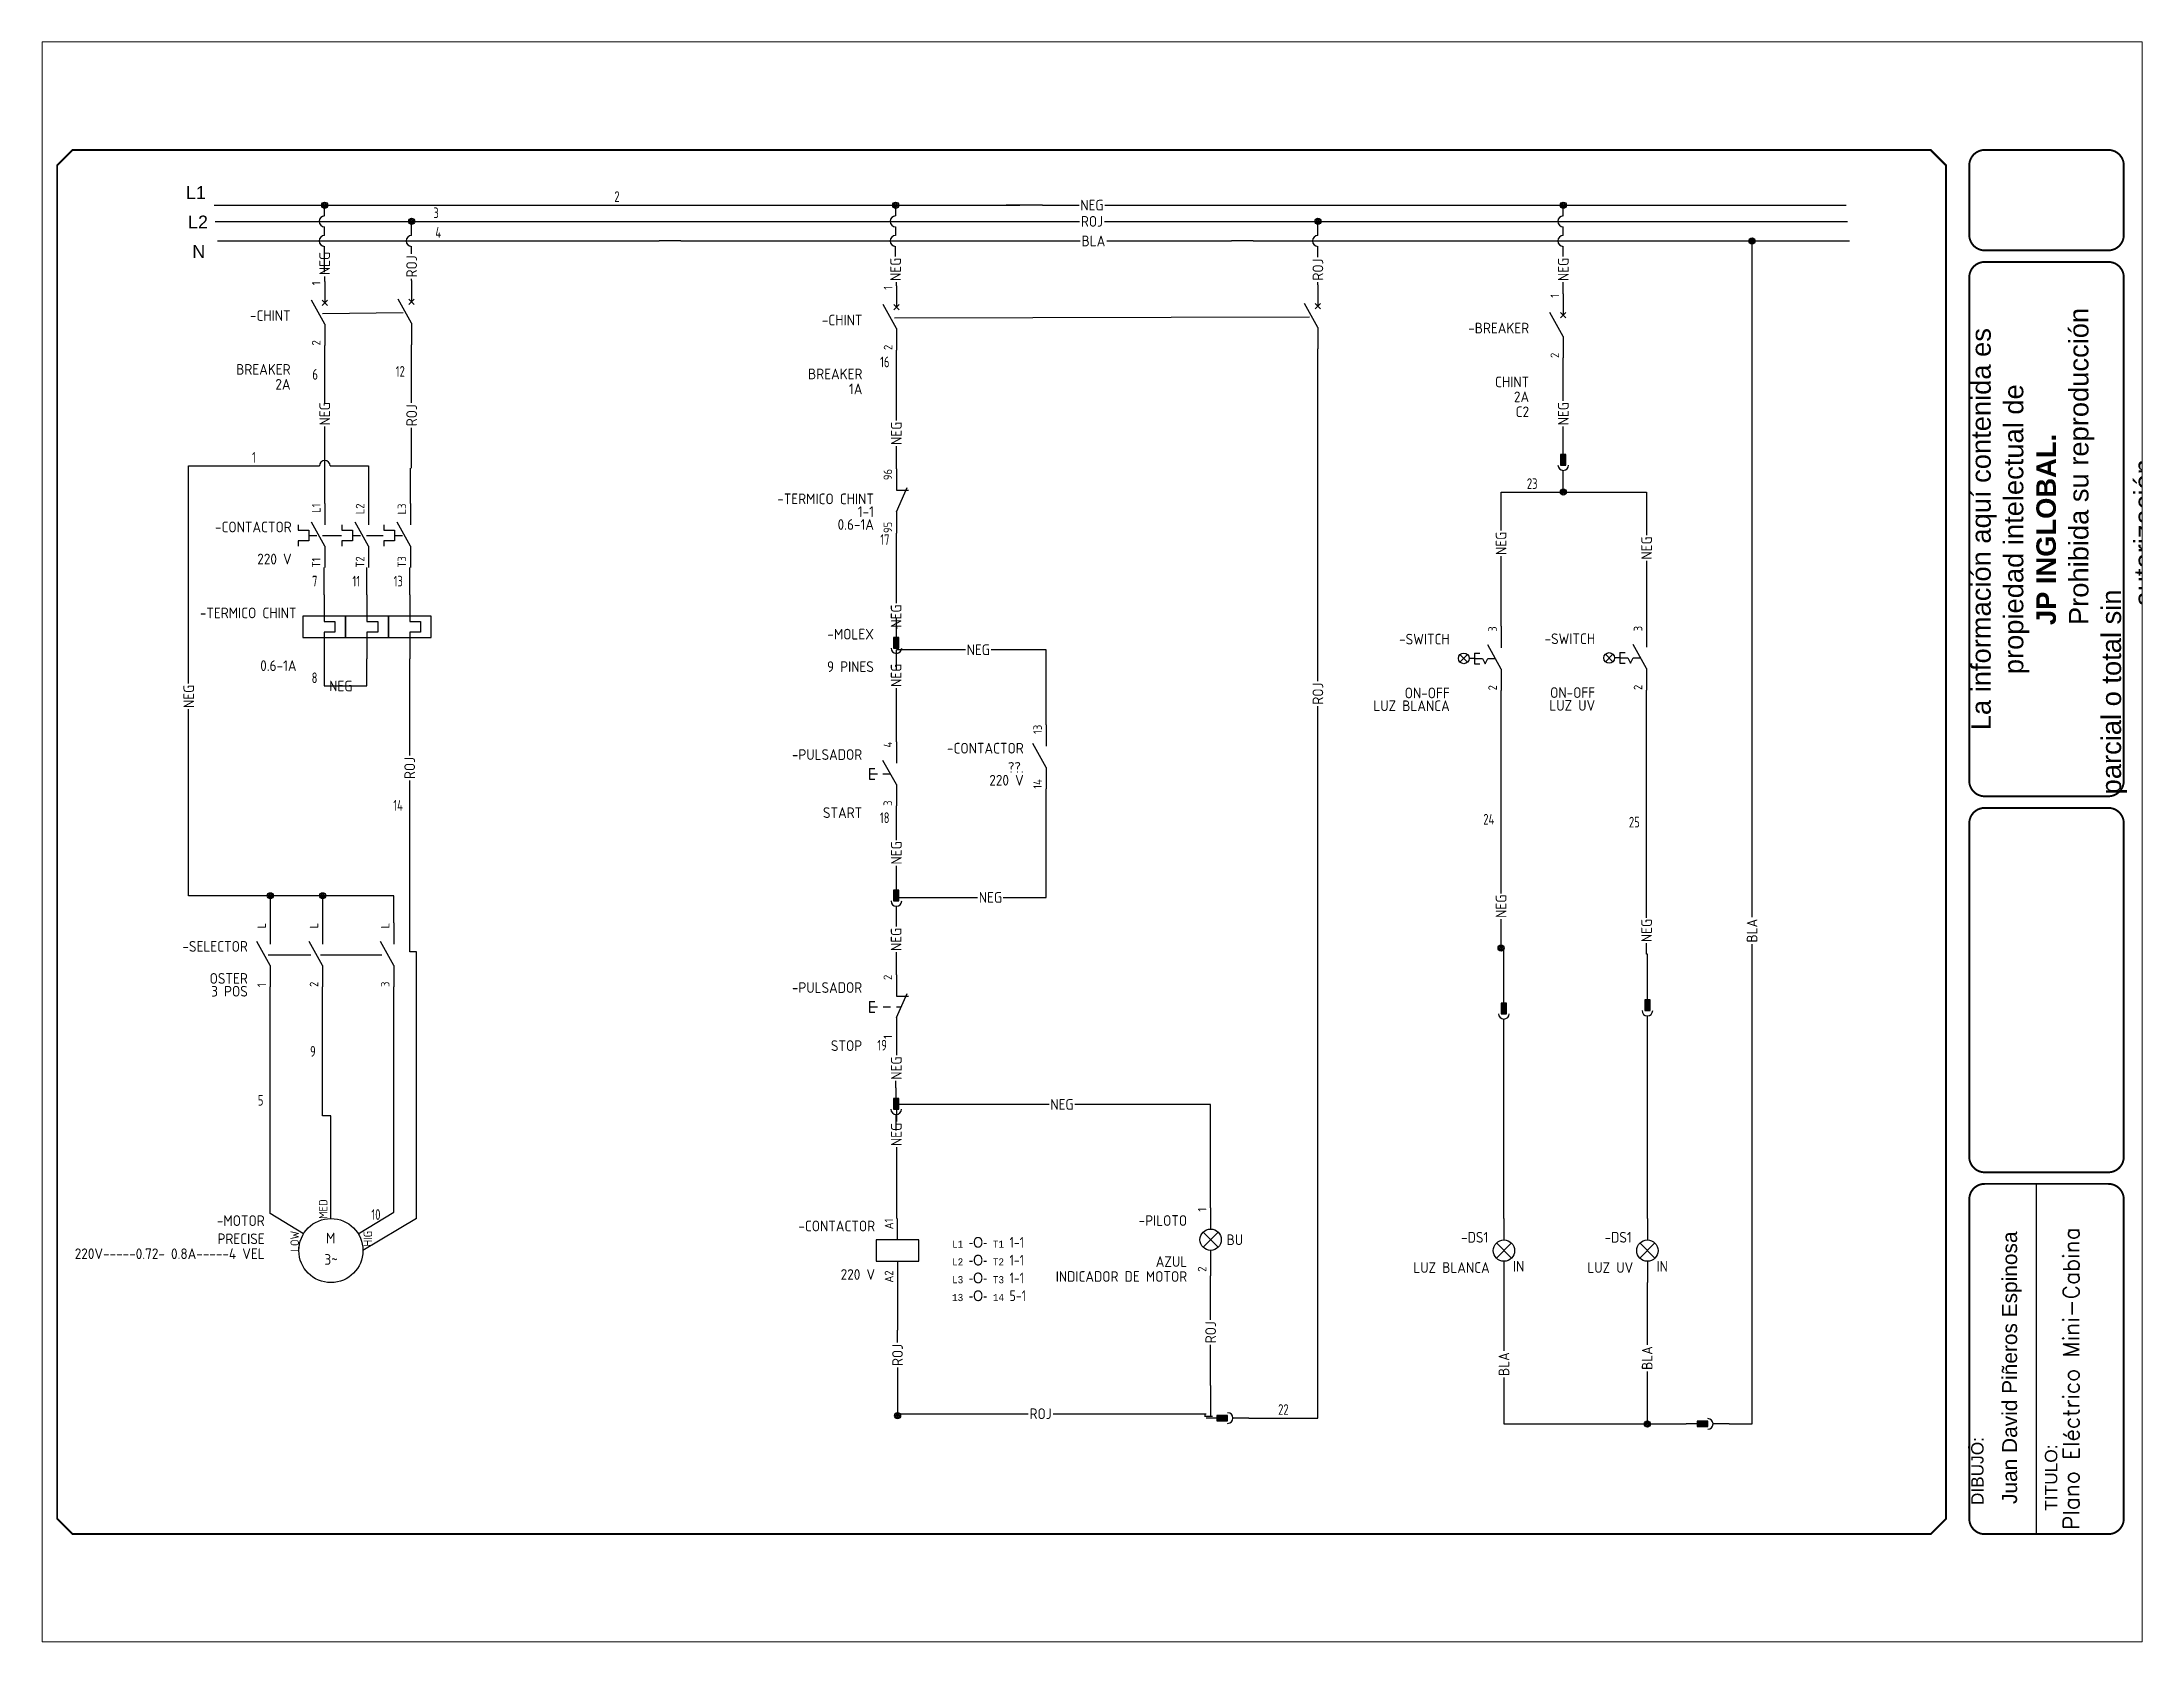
# Paper-space layout 'Presentación1' of a CAD drawing. Header units: inches. Extents: x 1.05 to 9.45, y 0.8 to 7.2.
# The model-space entities are those that its viewports show. They can reach past a viewport. Long polylines and large blocks are cut down to what shows.
import ezdxf
from ezdxf.enums import TextEntityAlignment as Align

# ---------------------------------------------------------------- set-up
doc = ezdxf.new("R2010")
doc.units = ezdxf.units.IN
doc.header["$MEASUREMENT"] = 0
for name, color, linetype in [('DESC', 150, 'Continuous'), ('DESCCHILD', 20, 'Continuous'), ('LINK', 9, 'Continuous'), ('LOC', 8, 'Continuous'), ('MISC', 7, 'Continuous'), ('SYMS', 7, 'Continuous'), ('TAGS', 150, 'Continuous'), ('TERMS', 123, 'Continuous'), ('TITLE', 7, 'Continuous'), ('WHT_12_THHN', 7, 'Continuous'), ('WIRENO', 72, 'Continuous'), ('XREF', 7, 'Continuous'), ('XREFCHILD', 134, 'Continuous')]:
    doc.layers.add(name, color=color, linetype=linetype)
doc.styles.add('SIMPLEX', font='SIMPLEX')
doc.styles.get("Standard").update_dxf_attribs({"font": 'arial.ttf'})
doc.styles.add('WD_IEC', font='ISOCP2.shx', dxfattribs={"width": 0.9, "height": 4})

psp = doc.layouts.new('Presentación1')

msp = doc.modelspace()

# ---------------------------------------------------------------- texts
for s, p in [('L1', (61.38, 625.99)), ('L2', (62.36, 612.21)), ('N', (64.34, 598.42))]:
    msp.add_text(s, height=6).set_placement(p)
at = {"insert": (940.27, 2.79), "char_height": 7.5, "attachment_point": 1, "rotation": 90, "style": 'SIMPLEX'}
msp.add_mtext_dynamic_manual_height_columns('{\\C250;Plano Eléctrico Mini-Cabina}', width=391.4459, gutter_width=1, heights=[16.57], dxfattribs=at)
at = {"layer": 'XREF', "insert": (420.09, 140), "char_height": 5, "attachment_point": 1, "style": 'WD_IEC'}
msp.add_mtext('{\\Fmonotxt.shx|c0;\\H0.67x;L1 }{\\Facaderef.shx|c0;-O-} {\\Fmonotxt.shx|c0;\\H0.67x;T1} 1-1\\P{\\Fmonotxt.shx|c0;\\H0.67x;L2 }{\\Facaderef.shx|c0;-O-} {\\Fmonotxt.shx|c0;\\H0.67x;T2} 1-1\\P{\\Fmonotxt.shx|c0;\\H0.67x;L3 }{\\Facaderef.shx|c0;-O-} {\\Fmonotxt.shx|c0;\\H0.67x;T3} 1-1\\P{\\Fmonotxt.shx|c0;\\H0.67x;13 }{\\Facaderef.shx|c0;-O-} {\\Fmonotxt.shx|c0;\\H0.67x;14} 5-1', dxfattribs=at)

# ---------------------------------------------------------------- blocks, each defined once
blk = doc.blocks.new('NO_NUM_acade_title')
blk.add_line((32.053, 5.711), (32.053, 0.032))
at = {"layer": 'TITLE'}
for p, q in [((30.594, 22.177), (30.594, 20.781)), ((30.594, 0.281), (30.594, 2.214))]:
    blk.add_line(p, q, dxfattribs=at)
at = {"layer": 'TITLE', "const_width": 0.0312}
blk.add_lwpolyline([(30.594, 0.281), (30.594, 22.177), (30.344, 22.427), (0.281, 22.427), (0.031, 22.177), (0.031, 0.281), (0.281, 0.031), (30.344, 0.031)], close=True, dxfattribs=at)
for points in [[(31.219, 22.427, 0.414214), (30.969, 22.177, 0.414214)], [(33.469, 22.177, 0.414214), (33.219, 22.427, 0.414214)], [(30.969, 21.052, 0.414214), (31.219, 20.802, 0.414214)], [(33.219, 20.802, 0.414214), (33.469, 21.052, 0.414214)], [(31.219, 20.615, 0.414214), (30.969, 20.365, 0.414214)], [(33.469, 20.365, 0.414214), (33.219, 20.615, 0.414214)], [(30.969, 12.219, 0.414214), (31.219, 11.969, 0.414214)], [(33.219, 11.969, 0.414214), (33.469, 12.219, 0.414214)], [(31.219, 11.781, 0.414214), (30.969, 11.531, 0.414214)], [(33.469, 11.531, 0.414214), (33.219, 11.781, 0.414214)], [(30.969, 6.135, 0.414214), (31.219, 5.885, 0.414214)], [(33.219, 5.885, 0.414214), (33.469, 6.135, 0.414214)], [(31.219, 5.698, 0.414214), (30.969, 5.448, 0.414214)], [(33.469, 5.448, 0.414214), (33.219, 5.698, 0.414214)], [(30.969, 0.281, 0.414214), (31.219, 0.031, 0.414214)], [(33.219, 0.031, 0.414214), (33.469, 0.281, 0.414214)]]:
    blk.add_lwpolyline(points, format="xyb", dxfattribs=at)
for points in [[(33.219, 22.427), (31.219, 22.427)], [(30.969, 22.177), (30.969, 21.052)], [(33.469, 22.177), (33.469, 21.052)], [(33.219, 20.802), (31.219, 20.802)], [(33.219, 20.615), (31.219, 20.615)], [(30.969, 20.365), (30.969, 12.219)], [(33.469, 20.365), (33.469, 12.219)], [(31.219, 11.969), (33.219, 11.969)], [(31.219, 11.781), (33.219, 11.781)], [(31.219, 5.885), (33.219, 5.885)], [(30.969, 5.448), (30.969, 0.281)], [(31.219, 5.698), (33.219, 5.698)], [(33.469, 5.448), (33.469, 0.281)], [(31.219, 0.031), (33.219, 0.031)]]:
    blk.add_lwpolyline(points, dxfattribs=at)
at = {"layer": 'TITLE', "color": 7, "const_width": 0.0312}
for points in [[(30.969, 11.531), (30.969, 6.135)], [(33.469, 11.531), (33.469, 6.135)]]:
    blk.add_lwpolyline(points, dxfattribs=at)
at = {"attachment_point": 1, "rotation": 90}
for s, width, heights, insert, char_height in [('\\pi1.0376;La información aquí contenida es \\P\\pi1.9451;propiedad intelectual de\\P\\pi2.7397;{\\fArial|b1|i0|c0|p34;JP INGLOBAL. \\P\\pi0.014096;}Prohibida su reproducción parcial o total sin \\P\\pi3.0418;autorización.', 8.53399, [2.581], (31, 12), 0.31623), ('Juan David Piñeros Espinosa', 4.87681, [0], (31.501, 0.518), 0.24167), ('DIBUJÓ:', 1.84714, [0], (31, 0.5), 0.2), ('TITULO:', 0.5, [0], (32.193, 0.41), 0.2)]:
    blk.add_mtext_dynamic_manual_height_columns(s, width=width, gutter_width=1, heights=heights, dxfattribs=dict(at, insert=insert, char_height=char_height))
blk = doc.blocks.new('VCB1')
for p, q in [((0, 7.5), (0, 2.5)), ((0, -2.5), (-3.12, 3.12)), ((0.62, 1.88), (-0.62, 3.12)), ((-0.62, 1.88), (0.62, 3.12)), ((0, -2.5), (0, -7.5))]:
    blk.add_line(p, q)
at = {"style": 'WD_IEC'}
for tag, p in [('INST', (-8, 5.25)), ('TAG1', (-8, -1.75)), ('LOC', (-8, 1.75)), ('RATING1', (-8, -6.35)), ('DESC1', (-8, -14.35)), ('DESC3', (-8, -21.35)), ('DESC2', (-8, -17.85))]:
    blk.add_attdef(tag, text='', height=2.5, dxfattribs=at).set_placement(p, align=Align.RIGHT)
blk.add_attdef('TERM01', text='', height=2, rotation=90, dxfattribs=at).set_placement((-1, 7.5), align=Align.RIGHT)
at = {"style": 'WD_IEC', "flags": 1}
for tag, p, height in [('X2TERM01', (0, 7.5), 0.32), ('MFG', (2.75, 6.5), 1.5), ('CAT', (2.75, 4), 1.5), ('X4LINK', (-2, 0), 0.32), ('X1LINK', (-0.5, 0), 0.32), ('X8TERM02', (0, -7.5), 0.32), ('ASSYCODE', (1, -9), 1), ('FAMILY', (1, -10.5), 1), ('CATDESC', (1, -12), 1), ('CONTACT', (1, -13.5), 1), ('COMMON', (2.25, -14.75), 1)]:
    blk.add_attdef(tag, p, '', height=height, dxfattribs=at)
at = {"style": 'WD_IEC'}
blk.add_attdef('TERM02', (-1, -7.5), '', height=2, rotation=90, dxfattribs=at)
at = {"lineweight": 15, "style": 'WD_IEC'}
blk.add_attdef('XREF', text='', height=2.5, dxfattribs=at).set_placement((-8, -10.35), align=Align.RIGHT)
blk = doc.blocks.new('VOL1')
for p, q in [((0, 7.5), (0, 1.25)), ((-5, 2.5), (-5, -2.5)), ((5, 2.5), (-5, 2.5)), ((0, 1.25), (2.5, 1.25)), ((2.5, 1.25), (2.5, -1.25)), ((5, -2.5), (5, 2.5)), ((-5, -2.5), (5, -2.5)), ((0, -1.25), (0, -7.5)), ((2.5, -1.25), (0, -1.25))]:
    blk.add_line(p, q)
at = {"style": 'WD_IEC'}
for tag, p in [('INST', (-6.5, 9)), ('LOC', (-6.5, 5.5)), ('RATING1', (-6.5, -2.5)), ('TAG1', (-6.5, 2)), ('XREF', (-6.5, -6.5)), ('DESC1', (-6.5, -10.35)), ('DESC2', (-6.5, -13.85)), ('DESC3', (-6.5, -17.35))]:
    blk.add_attdef(tag, text='', height=2.5, dxfattribs=at).set_placement(p, align=Align.RIGHT)
blk.add_attdef('TERM01', text='', height=2, rotation=90, dxfattribs=at).set_placement((-1, 7.5), align=Align.RIGHT)
at = {"style": 'WD_IEC', "flags": 1}
for tag, p, height in [('X2TERM01', (0, 7.5), 0.32), ('MFG', (2.75, 6.5), 1.5), ('CAT', (2.75, 4), 1.5), ('X4LINK', (-5, 0), 0.32), ('X1LINK', (5, 0), 0.32), ('ASSYCODE', (1, -4), 1), ('FAMILY', (1, -5.5), 1), ('X8TERM02', (0, -7.5), 0.32), ('CATDESC', (1, -7), 1)]:
    blk.add_attdef(tag, p, '', height=height, dxfattribs=at)
at = {"style": 'WD_IEC'}
blk.add_attdef('TERM02', (-1, -7.5), '', height=2, rotation=90, dxfattribs=at)
blk = doc.blocks.new('VOL2')
for p, q in [((0, 7.5), (0, 1.25)), ((-5, 2.5), (-5, -2.5)), ((5, 2.5), (-5, 2.5)), ((0, 1.25), (2.5, 1.25)), ((2.5, 1.25), (2.5, -1.25)), ((5, -2.5), (5, 2.5)), ((-5, -2.5), (5, -2.5)), ((0, -1.25), (0, -7.5)), ((2.5, -1.25), (0, -1.25))]:
    blk.add_line(p, q)
at = {"style": 'WD_IEC'}
for tag, p in [('INST', (-6.5, 9)), ('LOC', (-6.5, 5.5)), ('RATING1', (-6.5, -2.5)), ('TAG2', (-6.5, 2)), ('XREF', (-6.5, -6.5)), ('DESC1', (-6.5, -10.35)), ('DESC2', (-6.5, -13.85)), ('DESC3', (-6.5, -17.35))]:
    blk.add_attdef(tag, text='', height=2.5, dxfattribs=at).set_placement(p, align=Align.RIGHT)
blk.add_attdef('TERM01', text='', height=2, rotation=90, dxfattribs=at).set_placement((-1, 7.5), align=Align.RIGHT)
at = {"style": 'WD_IEC', "flags": 1}
for tag, p, height in [('X2TERM01', (0, 7.5), 0.32), ('X4LINK', (-5, 0), 0.32), ('X1LINK', (5, 0), 0.32), ('FAMILY', (1, -5.5), 1), ('X8TERM02', (0, -7.5), 0.32)]:
    blk.add_attdef(tag, p, '', height=height, dxfattribs=at)
at = {"style": 'WD_IEC'}
blk.add_attdef('TERM02', (-1, -7.5), '', height=2, rotation=90, dxfattribs=at)
blk = doc.blocks.new('VMS1')
for p, q in [((0, 2.5), (0, 7.5)), ((0, -2.5), (0, -7.5))]:
    blk.add_line(p, q)
blk.add_lwpolyline([(-5, 2.5), (-5, -2.5), (5, -2.5), (5, 2.5)], close=True)
at = {"style": 'WD_IEC'}
for tag, p in [('INST', (-5.25, 10.5)), ('LOC', (-5.25, 7.5)), ('TAG1', (-5.25, 4.5)), ('DESC1', (-5.25, -6.85)), ('DESC2', (-5.25, -9.85)), ('DESC3', (-5.25, -12.85))]:
    blk.add_attdef(tag, text='', height=2.5, dxfattribs=at).set_placement(p, align=Align.RIGHT)
blk.add_attdef('TERM01', text='', height=2, rotation=90, dxfattribs=at).set_placement((-1, 7.5), align=Align.RIGHT)
at = {"style": 'WD_IEC', "flags": 1}
for tag, p, height in [('X2TERM01', (0, 7.5), 0.32), ('X4LINK', (-5, 0), 0.32), ('X1LINK', (5, 0), 0.32), ('ASSYCODE', (1, -4), 1), ('FAMILY', (1, -5.5), 1), ('X8TERM02', (0, -7.5), 0.32), ('CATDESC', (1, -7), 1)]:
    blk.add_attdef(tag, p, '', height=height, dxfattribs=at)
at = {"style": 'WD_IEC', "flags": 9}
for tag, p in [('MFG', (-6, 1)), ('CAT', (-6, -1.5))]:
    blk.add_attdef(tag, text='', height=1.5, dxfattribs=at).set_placement(p, align=Align.RIGHT)
at = {"style": 'WD_IEC'}
blk.add_attdef('TERM02', (-1, -7.5), '', height=2, rotation=90, dxfattribs=at)
at = {"lineweight": 9, "style": 'WD_IEC'}
for tag, p in [('NO', (-5.5, -16.5)), ('NC', (-5.5, -19.5))]:
    blk.add_attdef(tag, text='', height=2.5, dxfattribs=at).set_placement(p, align=Align.TOP_RIGHT)
for tag, p in [('XREFNO', (-4, -16.5)), ('XREFNC', (-4, -19.5))]:
    blk.add_attdef(tag, text='', height=2.5, dxfattribs=at).set_placement(p, align=Align.TOP_LEFT)
blk = doc.blocks.new('VOL21')
for p, q in [((0, 7.5), (0, 2.5)), ((-6.25, 2.5), (-6.25, 1.25)), ((-6.25, 1.25), (-3.75, 1.25)), ((-3.75, 1.25), (-3.75, -1.25)), ((-3.75, 0), (-1.875, 0)), ((0, -2.5), (-3.125, 3.125)), ((-6.25, -1.25), (-6.25, -2.5)), ((-3.75, -1.25), (-6.25, -1.25)), ((0, -2.5), (0, -7.5))]:
    blk.add_line(p, q)
at = {"style": 'WD_IEC'}
for tag, p in [('INST', (-7.75, 6.75)), ('LOC', (-7.75, 3.75)), ('TAG2', (-7.75, 0.75)), ('DESC1', (-7.75, -6.75)), ('XREF', (-7.75, -3.75)), ('DESC2', (-7.75, -9.75)), ('DESC3', (-7.75, -12.75))]:
    blk.add_attdef(tag, text='', height=2.5, dxfattribs=at).set_placement(p, align=Align.RIGHT)
blk.add_attdef('TERM01', text='', height=2, rotation=90, dxfattribs=at).set_placement((-1, 7.5), align=Align.RIGHT)
at = {"style": 'WD_IEC', "flags": 1}
for tag, p, height in [('X2TERM01', (0, 7.5), 0.32), ('X4LINK', (-6.375, 0), 0.32), ('X1LINK', (-0.5, 0), 0.32), ('CONTACT', (4, -3.5), 1), ('FAMILY', (4, -5), 1), ('COMMON', (5.25, -4.75), 1), ('X8TERM02', (0, -7.5), 0.32)]:
    blk.add_attdef(tag, p, '', height=height, dxfattribs=at)
at = {"style": 'WD_IEC'}
blk.add_attdef('TERM02', (-1, -7.5), '', height=2, rotation=90, dxfattribs=at)
blk = doc.blocks.new('VPB11')
for p, q in [((0, 7.5), (0, 2.5)), ((-6.25, 1.25), (-6.25, -1.25)), ((-6.25, 1.25), (-5, 1.25)), ((-6.25, 0), (-4.375, 0)), ((0, -2.5), (-3.125, 3.125)), ((-3.125, 0), (-1.389, 0)), ((-6.25, -1.25), (-5, -1.25)), ((0, -2.5), (0, -7.5))]:
    blk.add_line(p, q)
at = {"style": 'WD_IEC'}
for tag, p in [('INST', (-8, 10.25)), ('TAG1', (-8, 3.25)), ('LOC', (-8, 6.75)), ('DESC1', (-8, -10.35)), ('DESC2', (-8, -13.85)), ('DESC3', (-8, -17.35))]:
    blk.add_attdef(tag, text='', height=2.5, dxfattribs=at).set_placement(p, align=Align.RIGHT)
blk.add_attdef('TERM01', text='', height=2, rotation=90, dxfattribs=at).set_placement((-1, 7.5), align=Align.RIGHT)
at = {"style": 'WD_IEC', "flags": 1}
for tag, p, height in [('X2TERM01', (0, 7.5), 0.32), ('CONTACT', (0.5, 4.5), 1), ('X1LINK', (0, 0), 0.32), ('COMMON', (1.75, 3.25), 1), ('ASSYCODE', (1, -4), 1), ('FAMILY', (1, -5.5), 1), ('X8TERM02', (0, -7.5), 0.32), ('CATDESC', (1, -7), 1)]:
    blk.add_attdef(tag, p, '', height=height, dxfattribs=at)
at = {"style": 'WD_IEC', "flags": 9}
for tag, p in [('MFG', (-8.5, -0.25)), ('CAT', (-8.5, -2.75))]:
    blk.add_attdef(tag, text='', height=1.5, dxfattribs=at).set_placement(p, align=Align.RIGHT)
at = {"style": 'WD_IEC'}
blk.add_attdef('TERM02', (-1, -7.5), '', height=2, rotation=90, dxfattribs=at)
at = {"lineweight": 15, "style": 'WD_IEC'}
blk.add_attdef('XREF', text='', height=2.5, dxfattribs=at).set_placement((-8, -6.35), align=Align.RIGHT)
blk = doc.blocks.new('VPB12')
for p, q in [((0, 7.5), (0, 2.5)), ((-6.25, 1.25), (-6.25, -1.25)), ((-6.25, 1.25), (-5, 1.25)), ((-6.25, 0), (-4.38, 0)), ((-3.12, 0), (-1.39, 0)), ((0, -2.5), (2.5, 3.12)), ((0, 2.5), (2.87, 2.5)), ((0, 0), (1.11, 0)), ((-6.25, -1.25), (-5, -1.25)), ((0, -2.5), (0, -7.5))]:
    blk.add_line(p, q)
at = {"style": 'WD_IEC'}
for tag, p in [('INST', (-8, 10.25)), ('TAG1', (-8, 3.25)), ('LOC', (-8, 6.75)), ('DESC1', (-8, -10.35)), ('DESC2', (-8, -13.85)), ('DESC3', (-8, -17.35))]:
    blk.add_attdef(tag, text='', height=2.5, dxfattribs=at).set_placement(p, align=Align.RIGHT)
blk.add_attdef('TERM01', text='', height=2, rotation=90, dxfattribs=at).set_placement((-1, 7.5), align=Align.RIGHT)
at = {"style": 'WD_IEC', "flags": 1}
for tag, p, height in [('X2TERM01', (0, 7.5), 0.32), ('CONTACT', (0.5, 4.5), 1), ('X1LINK', (1.5, 0), 0.32), ('COMMON', (1.75, 3.25), 1), ('ASSYCODE', (1, -4), 1), ('FAMILY', (1, -5.5), 1), ('X8TERM02', (0, -7.5), 0.32), ('CATDESC', (1, -7), 1)]:
    blk.add_attdef(tag, p, '', height=height, dxfattribs=at)
at = {"style": 'WD_IEC', "flags": 9}
for tag, p in [('MFG', (-8.5, -0.25)), ('CAT', (-8.5, -2.75))]:
    blk.add_attdef(tag, text='', height=1.5, dxfattribs=at).set_placement(p, align=Align.RIGHT)
at = {"style": 'WD_IEC'}
blk.add_attdef('TERM02', (-1, -7.5), '', height=2, rotation=90, dxfattribs=at)
at = {"lineweight": 15, "style": 'WD_IEC'}
blk.add_attdef('XREF', text='', height=2.5, dxfattribs=at).set_placement((-8, -6.35), align=Align.RIGHT)
blk = doc.blocks.new('WDDOT')
for radius in [0.72, 0.449, 0.223]:
    blk.add_circle((0, 0), radius)
blk = doc.blocks.new('VCR21')
for p, q in [((0, 7.5), (0, 2.5)), ((0, -2.5), (-3.12, 3.12)), ((0, -2.5), (0, -7.5))]:
    blk.add_line(p, q)
at = {"style": 'WD_IEC'}
for tag, p in [('INST', (-5.25, 6.75)), ('LOC', (-5.25, 3.75)), ('TAG2', (-5.25, 0.75)), ('DESC1', (-5.25, -6.75)), ('XREF', (-5.25, -3.75)), ('DESC2', (-5.25, -9.75)), ('DESC3', (-5.25, -12.75))]:
    blk.add_attdef(tag, text='', height=2.5, dxfattribs=at).set_placement(p, align=Align.RIGHT)
blk.add_attdef('TERM01', text='', height=2, rotation=90, dxfattribs=at).set_placement((-1, 7.5), align=Align.RIGHT)
at = {"style": 'WD_IEC', "flags": 1}
for tag, p, height in [('X2TERM01', (0, 7.5), 0.32), ('X4LINK', (-2.75, 0), 0.32), ('X1LINK', (-0.5, 0), 0.32), ('CONTACT', (4, -3.5), 1), ('FAMILY', (4, -5), 1), ('COMMON', (5.25, -4.75), 1), ('X8TERM02', (0, -7.5), 0.32)]:
    blk.add_attdef(tag, p, '', height=height, dxfattribs=at)
at = {"style": 'WD_IEC'}
blk.add_attdef('TERM02', (-1, -7.5), '', height=2, rotation=90, dxfattribs=at)
blk = doc.blocks.new('VLT1B')
for p, q in [((0, 7.5), (0, 2.5)), ((-1.77, -1.77), (1.77, 1.77)), ((1.77, -1.77), (-1.77, 1.77)), ((0, -2.5), (0, -7.5))]:
    blk.add_line(p, q)
blk.add_circle((0, 0), 2.5)
at = {"style": 'WD_IEC'}
for tag, p in [('INST', (-5.5, 10.25)), ('TAG1', (-5.5, 3.25)), ('LOC', (-5.5, 6.75)), ('DESC1', (-5.5, -6.35)), ('DESC2', (-5.5, -9.85)), ('DESC3', (-5.5, -13.35))]:
    blk.add_attdef(tag, text='', height=2.5, dxfattribs=at).set_placement(p, align=Align.RIGHT)
blk.add_attdef('TERM01', text='', height=2, rotation=90, dxfattribs=at).set_placement((-1, 7.5), align=Align.RIGHT)
at = {"style": 'WD_IEC', "flags": 1}
for tag, p, height in [('X2TERM01', (0, 7.5), 0.32), ('X4LINK', (-3, 0), 0.32), ('X1LINK', (3, 0), 0.32), ('ASSYCODE', (1, -4), 1), ('FAMILY', (1, -5.5), 1), ('X8TERM02', (0, -7.5), 0.32), ('CATDESC', (1, -7), 1)]:
    blk.add_attdef(tag, p, '', height=height, dxfattribs=at)
at = {"style": 'WD_IEC', "flags": 9}
for tag, p in [('MFG', (-6, -0.25)), ('CAT', (-6, -2.75))]:
    blk.add_attdef(tag, text='', height=1.5, dxfattribs=at).set_placement(p, align=Align.RIGHT)
at = {"style": 'WD_IEC'}
blk.add_attdef('TERM02', (-1, -7.5), '', height=2, rotation=90, dxfattribs=at)
at = {"lineweight": 13, "style": 'WD_IEC'}
blk.add_attdef('COLOR', text='', height=2.5, dxfattribs=at).set_placement((3.75, 0), align=Align.MIDDLE_LEFT)
at = {"lineweight": 15, "style": 'WD_IEC'}
for tag, p in [('WDTAGALT', (-5.5, -21.5)), ('XREF', (-5.5, -18))]:
    blk.add_attdef(tag, text='', height=2.5, dxfattribs=at).set_placement(p, align=Align.RIGHT)
blk = doc.blocks.new('VMO14')
blk.add_line((20, 7.5), (7.5, 0))
blk.add_circle((0, 0), 7.5)
at = {"style": 'WD_IEC'}
for tag, p in [('INST', (-15.5, 12.75)), ('LOC', (-15.5, 9.25)), ('TAG1', (-15.5, 5.75)), ('DESC2', (-15.5, -2)), ('DESC1', (-15.5, 1.5)), ('DESC3', (-15.5, -5.5)), ('RATING1', (-15.5, -9)), ('RATING3', (-15.5, -16)), ('RATING2', (-15.5, -12.5))]:
    blk.add_attdef(tag, text='', height=2.5, dxfattribs=at).set_placement(p, align=Align.RIGHT)
blk.add_attdef('TERM02', (-0.81, 7.4), '', height=2, rotation=90, dxfattribs=at)
for tag, p in [('TERM04', (19, 10)), ('TERM01', (-7.47, 4.61)), ('TERM03', (9.66, 4.61))]:
    blk.add_attdef(tag, text='', height=2, rotation=90, dxfattribs=at).set_placement(p, align=Align.RIGHT)
at = {"style": 'WD_IEC', "flags": 1}
for tag, p, height in [('MFG', (22.75, 9), 1.5), ('X2TERM02', (0, 7.5), 0.32), ('X2TERM04', (20, 7.5), 0.32), ('CAT', (22.75, 6.5), 1.5), ('X4LINK', (-7.5, 0), 0.32), ('X0TERM01', (-6.4, 3.9), 0.32), ('X0TERM03', (6.4, 3.9), 0.32), ('X1LINK', (7.5, 0), 0.32), ('ASSYCODE', (1, -9), 1), ('FAMILY', (1, -10.5), 1), ('CATDESC', (1, -12), 1)]:
    blk.add_attdef(tag, p, '', height=height, dxfattribs=at)
at = {"style": 'WD_IEC'}
for tag, p in [('M', (-0.06, 1.67)), ('3~', (0.05, -3.33))]:
    blk.add_attdef(tag, text='', height=2.5, dxfattribs=at).set_placement(p, align=Align.CENTER)
at = {"lineweight": 15, "style": 'WD_IEC'}
blk.add_attdef('XREF', text='', height=2.5, dxfattribs=at).set_placement((-15.5, -19.5), align=Align.RIGHT)
blk = doc.blocks.new('VPB11S76')
for p, q in [((0, 7.5), (0, 2.5)), ((-9.63, -0.88), (-7.87, 0.88)), ((-7.87, -0.88), (-9.63, 0.88)), ((-6.25, 0), (-7.5, 0)), ((-6.25, 1.25), (-6.25, -1.25)), ((-6.25, 1.25), (-5, 1.25)), ((-6.25, 0), (-4.38, 0)), ((-4.38, 0), (-3.75, -1.25)), ((-3.75, -1.25), (-3.13, 0)), ((0, -2.5), (-3.13, 3.13)), ((-3.13, 0), (-1.39, 0)), ((-6.25, -1.25), (-5, -1.25)), ((0, -2.5), (0, -7.5))]:
    blk.add_line(p, q)
blk.add_circle((-8.75, 0), 1.25)
at = {"style": 'WD_IEC'}
for tag, p in [('INST', (-12.03, 9.25)), ('TAG1', (-12.03, 3.25)), ('LOC', (-12.03, 6.25)), ('DESC1', (-12.03, -9.35)), ('DESC3', (-12.03, -15.35)), ('DESC2', (-12.03, -12.35))]:
    blk.add_attdef(tag, text='', height=2.5, dxfattribs=at).set_placement(p, align=Align.RIGHT)
blk.add_attdef('TERM01', text='', height=2, rotation=90, dxfattribs=at).set_placement((-1, 7.5), align=Align.RIGHT)
at = {"style": 'WD_IEC', "flags": 1}
for tag, p, height in [('X2TERM01', (0, 7.5), 0.32), ('CONTACT', (0.5, 4.5), 1), ('X1LINK', (0, 0), 0.32), ('COMMON', (1.75, 3.25), 1), ('ASSYCODE', (1, -4), 1), ('FAMILY', (1, -5.5), 1), ('X8TERM02', (0, -7.5), 0.32), ('CATDESC', (1, -7), 1)]:
    blk.add_attdef(tag, p, '', height=height, dxfattribs=at)
at = {"style": 'WD_IEC', "flags": 9}
for tag, p in [('MFG', (-12.53, -0.25)), ('CAT', (-12.53, -2.75))]:
    blk.add_attdef(tag, text='', height=1.5, dxfattribs=at).set_placement(p, align=Align.RIGHT)
at = {"style": 'WD_IEC'}
blk.add_attdef('TERM02', (-1, -7.5), '', height=2, rotation=90, dxfattribs=at)
at = {"lineweight": 15, "style": 'WD_IEC'}
blk.add_attdef('XREF', text='', height=2.5, dxfattribs=at).set_placement((-12.03, -6.35), align=Align.RIGHT)
blk = doc.blocks.new('VLT1H24')
for p, q in [((0, 7.5), (0, 2.5)), ((-1.77, -1.77), (1.77, 1.77)), ((1.77, -1.77), (-1.77, 1.77)), ((0, -2.5), (0, -7.5))]:
    blk.add_line(p, q)
blk.add_circle((0, 0), 2.5)
at = {"style": 'WD_IEC'}
for tag, p in [('INST', (-3.67, 7.86)), ('LOC', (-3.67, 4.86)), ('TAG1', (-3.67, 1.86)), ('DESC1', (-3.32, -5.22)), ('DESC3', (-3.32, -11.22)), ('DESC2', (-3.32, -8.22))]:
    blk.add_attdef(tag, text='', height=2.5, dxfattribs=at).set_placement(p, align=Align.RIGHT)
blk.add_attdef('TERM01', text='', height=2, rotation=90, dxfattribs=at).set_placement((-0.99, 7.39), align=Align.RIGHT)
at = {"style": 'WD_IEC', "flags": 1}
for tag, p, height in [('X2TERM01', (0, 7.5), 0.32), ('X8TERM02', (0, -7.5), 0.32), ('ASSYCODE', (2.72, -7.44), 1), ('FAMILY', (2.72, -8.94), 1), ('CATDESC', (2.72, -10.44), 1)]:
    blk.add_attdef(tag, p, '', height=height, dxfattribs=at)
at = {"style": 'WD_IEC', "flags": 9}
for tag, p in [('MFG', (6.1, 5.14)), ('CAT', (6.1, 2.64))]:
    blk.add_attdef(tag, text='', height=1.5, dxfattribs=at).set_placement(p, align=Align.RIGHT)
at = {"lineweight": 15, "style": 'WD_IEC'}
blk.add_attdef('XREF', text='', height=2.5, dxfattribs=at).set_placement((-3.32, -2.22), align=Align.RIGHT)
at = {"style": 'WD_IEC'}
blk.add_attdef('TERM02', (-1, -7.5), '', height=2, rotation=90, dxfattribs=at)
at = {"lineweight": 15, "style": 'WD_IEC'}
blk.add_attdef('TYPE', (2.13, -4.94), '', height=2.5, dxfattribs=at)
at = {"style": 'WD_IEC', "width": 0.9}
blk.add_attdef('WDTAGALT', text='', height=2.5, dxfattribs=at).set_placement((-3.32, -14.22), align=Align.RIGHT)
blk = doc.blocks.new('WD_WNH')
at = {"linetype": 'Continuous', "style": 'WD_IEC', "width": 0.8}
blk.add_attdef('WIRENO', text='', height=2.5, dxfattribs=at).set_placement((0, 0.75), align=Align.CENTER)
at = {"style": 'WD_IEC', "flags": 1}
for tag, p in [('W08USER', (0, 0.375)), ('W04USER', (0, 0.875)), ('W05USER', (0, 0.75)), ('W09USER', (0, 0.25)), ('W03USER', (0, 1)), ('W06USER', (0, 0.625)), ('W07USER', (0, 0.5)), ('W02USER', (0, 1.125)), ('W01USER', (0, 1.25)), ('W10USER', (0, 0.125))]:
    blk.add_attdef(tag, text='', height=0.08, dxfattribs=at).set_placement(p, align=Align.CENTER)
blk = doc.blocks.new('WD_WNV')
at = {"linetype": 'Continuous', "style": 'WD_IEC', "width": 0.8}
blk.add_attdef('WIRENO', text='', height=2.5, dxfattribs=at).set_placement((-1.6, 0), align=Align.MIDDLE_RIGHT)
at = {"style": 'WD_IEC', "flags": 1}
for tag, p in [('W08USER', (-1, 0.375)), ('W04USER', (-1, 0.875)), ('W05USER', (-1, 0.75)), ('W09USER', (-1, 0.25)), ('W03USER', (-1, 1)), ('W06USER', (-1, 0.625)), ('W07USER', (-1, 0.5)), ('W02USER', (-1, 1.125)), ('W01USER', (-1, 1.25)), ('W10USER', (-1, 0.125))]:
    blk.add_attdef(tag, text='', height=0.08, dxfattribs=at).set_placement(p, align=Align.CENTER)
blk = doc.blocks.new('VT0_LGENERIC')
at = {"style": 'WD_IEC'}
blk.add_attdef('COLOR', text='', height=2.5, rotation=90, dxfattribs=at).set_placement((0, 0), align=Align.MIDDLE_CENTER)
at = {"style": 'WD_IEC', "flags": 1}
for tag, p in [('X2TERM01', (0, 4)), ('X8TERM01', (0, -4))]:
    blk.add_attdef(tag, p, '', height=0.16, rotation=90, dxfattribs=at)
at = {"style": 'WD_IEC'}
for tag, p in [('X2_TINY_DOT_DONT_REMOVE', (0, 4)), ('X8_TINY_DOT_DONT_REMOVE', (0, -4))]:
    blk.add_attdef(tag, p, '', height=0.0001, rotation=90, dxfattribs=at)
blk = doc.blocks.new('HT0_LGENERIC')
at = {"style": 'WD_IEC'}
blk.add_attdef('COLOR', text='', height=2.5, dxfattribs=at).set_placement((0, 0), align=Align.MIDDLE_CENTER)
for tag, p in [('X4_TINY_DOT_DONT_REMOVE', (-2.5, 0)), ('X1_TINY_DOT_DONT_REMOVE', (2.5, 0))]:
    blk.add_attdef(tag, p, '', height=0.002, dxfattribs=at)
at = {"style": 'WD_IEC', "flags": 1}
for tag, p in [('X4TERM01', (-2.5, 0)), ('X1TERM01', (2.5, 0))]:
    blk.add_attdef(tag, p, '', height=0.2, dxfattribs=at)
blk = doc.blocks.new('VC01PJ')
for p, q in [((0, 2.5), (0, 5)), ((0, -5), (0, -1.25))]:
    blk.add_line(p, q)
blk.add_lwpolyline([(-0.63, 0), (0.62, 0), (0.62, 2.5), (-0.63, 2.5)], close=True)
blk.add_arc((0, 0), 1.25, 180, 0)
blk.add_solid([(-0.63, 2.5), (-0.63, 0), (0.62, 2.5), (0.62, 0)])
at = {"style": 'WD_IEC'}
for tag, p in [('INST', (-5.25, 8)), ('LOC', (-5.25, 5)), ('TAG1', (-5.25, 2)), ('DESC1', (-5.25, -5.6)), ('DESC3', (-5.25, -11.6)), ('DESC2', (-5.25, -8.6))]:
    blk.add_attdef(tag, text='', height=2.5, dxfattribs=at).set_placement(p, align=Align.RIGHT)
at = {"style": 'WD_IEC', "flags": 1}
for tag, p, height in [('X2TERM02', (0, 5), 0.32), ('MFG', (2.75, 4), 1.5), ('X4LINK', (-1.25, 1.25), 0.32), ('X2TERMDESC02', (0, 4.48), 0.32), ('X1LINK', (1.25, 1.25), 0.32), ('CAT', (2.75, 1.5), 1.5), ('X8TERM01', (0, -5), 0.32), ('ASSYCODE', (2.75, -2.75), 1), ('FAMILY', (2.75, -4.25), 1), ('CATDESC', (2.75, -5.75), 1), ('X8TERMDESC01', (0, -5.52), 0.32)]:
    blk.add_attdef(tag, p, '', height=height, dxfattribs=at)
at = {"style": 'WD_IEC'}
blk.add_attdef('TERM02', text='', height=2, rotation=90, dxfattribs=at).set_placement((-1, 5), align=Align.RIGHT)
blk.add_attdef('TERM01', (-1, -5), '', height=2, rotation=90, dxfattribs=at)
blk = doc.blocks.new('VC02PJ')
for p, q in [((0, 2.5), (0, 5)), ((0, -5), (0, -1.25))]:
    blk.add_line(p, q)
blk.add_lwpolyline([(-0.63, 0), (0.62, 0), (0.62, 2.5), (-0.63, 2.5)], close=True)
blk.add_arc((0, 0), 1.25, 180, 0)
blk.add_solid([(-0.63, 2.5), (-0.63, 0), (0.62, 2.5), (0.62, 0)])
at = {"style": 'WD_IEC'}
for tag, p in [('INST', (-5.25, 8)), ('LOC', (-5.25, 5)), ('TAG2', (-5.25, 2)), ('DESC1', (-5.25, -5.6)), ('DESC3', (-5.25, -11.6)), ('DESC2', (-5.25, -8.6))]:
    blk.add_attdef(tag, text='', height=2.5, dxfattribs=at).set_placement(p, align=Align.RIGHT)
at = {"style": 'WD_IEC', "flags": 1}
for tag, p, height in [('X2TERM02', (0, 5), 0.32), ('X4LINK', (-1.25, 1.25), 0.32), ('X2TERMDESC02', (0, 4.48), 0.32), ('X1LINK', (1.25, 1.25), 0.32), ('X8TERM01', (0, -5), 0.32), ('FAMILY', (2.75, -4.25), 1), ('X8TERMDESC01', (0, -5.52), 0.32)]:
    blk.add_attdef(tag, p, '', height=height, dxfattribs=at)
at = {"style": 'WD_IEC'}
blk.add_attdef('TERM02', text='', height=2, rotation=90, dxfattribs=at).set_placement((-1, 5), align=Align.RIGHT)
blk.add_attdef('TERM01', (-1, -5), '', height=2, rotation=90, dxfattribs=at)
blk = doc.blocks.new('HC02PJ')
for p, q in [((-2.5, 0), (-5, 0)), ((5, 0), (1.25, 0))]:
    blk.add_line(p, q)
blk.add_lwpolyline([(0, -0.62), (0, 0.62), (-2.5, 0.62), (-2.5, -0.62)], close=True)
blk.add_arc((0, 0), 1.25, 270, 90)
blk.add_solid([(-2.5, -0.62), (0, -0.62), (-2.5, 0.62), (0, 0.62)])
at = {"style": 'WD_IEC'}
for tag, height, p in [('DESC1', 2.5, (-2, 19.75)), ('DESC3', 2.5, (-2, 13.5)), ('DESC2', 2.5, (-2, 16.5)), ('INST', 2.5, (-2, 10.5)), ('LOC', 2.5, (-2, 7.75)), ('TAG2', 2.5, (-2, 4.75)), ('TERM02', 2, (6, 1))]:
    blk.add_attdef(tag, text='', height=height, dxfattribs=at).set_placement(p, align=Align.RIGHT)
blk.add_attdef('TERM01', (-6.5, 1), '', height=2, dxfattribs=at)
at = {"style": 'WD_IEC', "flags": 1}
for tag, p, height in [('X4TERM01', (-5, 0), 0.32), ('X2LINK', (-1.25, 1.25), 0.32), ('X1TERM02', (5, 0), 0.32), ('X4TERMDESC01', (-5, -0.52), 0.32), ('FAMILY', (-5, -4), 1), ('X8LINK', (-1.25, -1.25), 0.32), ('X1TERMDESC02', (5, -0.52), 0.32)]:
    blk.add_attdef(tag, p, '', height=height, dxfattribs=at)
blk = doc.blocks.new('VCR22')
for p, q in [((0, 7.5), (0, 2.5)), ((0, -2.5), (2.5, 3.12)), ((0, 2.5), (2.87, 2.5)), ((0, -2.5), (0, -7.5))]:
    blk.add_line(p, q)
at = {"style": 'WD_IEC'}
for tag, p in [('INST', (-5.25, 5.25)), ('TAG2', (-5.25, -0.75)), ('LOC', (-5.25, 2.25)), ('DESC1', (-5.25, -6.75)), ('XREF', (-5.25, -3.75)), ('DESC2', (-5.25, -9.75)), ('DESC3', (-5.25, -12.75))]:
    blk.add_attdef(tag, text='', height=2.5, dxfattribs=at).set_placement(p, align=Align.RIGHT)
blk.add_attdef('TERM01', text='', height=2, rotation=90, dxfattribs=at).set_placement((-1, 7.5), align=Align.RIGHT)
at = {"style": 'WD_IEC', "flags": 1}
for tag, p, height in [('X2TERM01', (0, 7.5), 0.32), ('X4LINK', (-0.55, 0), 0.32), ('X1LINK', (1.92, 0), 0.32), ('CONTACT', (4, -3.5), 1), ('FAMILY', (4, -5), 1), ('COMMON', (5.25, -4.75), 1), ('X8TERM02', (0, -7.5), 0.32)]:
    blk.add_attdef(tag, p, '', height=height, dxfattribs=at)
at = {"style": 'WD_IEC'}
blk.add_attdef('TERM02', (-1, -7.5), '', height=2, rotation=90, dxfattribs=at)

# ---------------------------------------------------------------- linework, layer by layer
at = {"layer": 'LINK'}
for points in [[(125.37, 572.4), (163.05, 572.76)], [(393.1, 570.27), (587.34, 570.84)], [(125.39, 468.41), (134.15, 468.41)], [(145.9, 468.41), (153.73, 468.41)], [(136.15, 425.69), (136.15, 425.69)], [(156.15, 425.69), (156.15, 425.69)], [(99.85, 272.06), (119.84, 272.06)], [(124.34, 272.06), (153.14, 272.06)]]:
    msp.add_lwpolyline(points, dxfattribs=at)
at = {"layer": 'WHT_12_THHN'}
for p, q in [((74.6, 623.08), (451.79, 623.08)), ((126.31, 618.04), (126.31, 623.08)), ((393.61, 623.08), (393.61, 618.04)), ((462.38, 623.08), (445.33, 623.08)), ((462.38, 623.08), (479.55, 623.08)), ((491.55, 623.08), (838.74, 623.08)), ((706.24, 618.04), (706.24, 623.08)), ((75.08, 615.5), (281.91, 615.5)), ((126.31, 608.87), (126.31, 612.96)), ((167.05, 608.87), (167.05, 615.5)), ((281.91, 615.5), (292, 615.5)), ((292, 615.5), (479.7, 615.5)), ((393.61, 612.96), (393.61, 608.87)), ((491.4, 615.5), (549.9, 615.5)), ((549.9, 615.5), (559.99, 615.5)), ((559.99, 615.5), (839.22, 615.5)), ((591.34, 608.87), (591.34, 615.5)), ((706.24, 608.87), (706.24, 612.96)), ((76.1, 606.33), (282.93, 606.33)), ((126.31, 601.76), (126.31, 603.79)), ((126.31, 591.71), (126.31, 601.5)), ((167.05, 600.26), (167.05, 603.79)), ((293.02, 606.33), (282.93, 606.33)), ((293.02, 606.33), (480.01, 606.33)), ((393.61, 599.04), (393.61, 603.79)), ((492.51, 606.33), (550.91, 606.33)), ((561, 606.33), (550.91, 606.33)), ((561, 606.33), (840.24, 606.33)), ((591.34, 598.78), (591.34, 603.79)), ((706.24, 598.98), (706.24, 603.79)), ((794.59, 289.66), (794.59, 606.33)), ((126.39, 587.4), (126.39, 589.76)), ((167.05, 587.76), (167.05, 588.55)), ((394.1, 585.27), (394.1, 587.04)), ((591.34, 585.84), (591.34, 587.08)), ((706.24, 581.54), (706.24, 586.98)), ((126.39, 530.32), (126.39, 557.4)), ((167.05, 530.6), (167.05, 557.76)), ((393.98, 544.09), (393.98, 555.27)), ((591.34, 400.24), (591.34, 555.84)), ((706.24, 531.45), (706.24, 551.54)), ((393.98, 534), (393.98, 544.09)), ((126.39, 531.38), (126.39, 533.19)), ((393.98, 522.27), (393.98, 534)), ((126.39, 483.41), (126.39, 519.38)), ((167.05, 500), (167.05, 518.89)), ((706.24, 511.41), (706.24, 519.45)), ((393.98, 499.58), (393.98, 510.27)), ((62.64, 501.02), (123.85, 501.02)), ((62.64, 399.11), (62.64, 501.02)), ((128.93, 501.02), (146.9, 501.02)), ((146.9, 501.02), (146.9, 483.41)), ((166.48, 483.41), (166.48, 500)), ((677.13, 488.72), (706.24, 488.72)), ((677.13, 470.75), (677.13, 488.72)), ((706.24, 488.72), (706.24, 491.41)), ((706.24, 488.72), (745.22, 488.72)), ((745.22, 488.72), (745.22, 468.61)), ((393.98, 437.9), (393.98, 469.58)), ((126.15, 440.69), (126.15, 453.41)), ((146.15, 440.69), (146.15, 453.41)), ((166.15, 440.69), (166.15, 453.41)), ((677.13, 425.9), (677.13, 458.75)), ((745.22, 456.61), (745.22, 426.08)), ((393.98, 436.72), (393.98, 439.9)), ((393.98, 424.55), (393.98, 430.1)), ((393.98, 425.73), (393.98, 424.72)), ((426.34, 414.92), (393.98, 414.92)), ((393.98, 409), (393.98, 414.92)), ((438.98, 414.92), (438.34, 414.92)), ((464.12, 414.92), (438.98, 414.92)), ((464.12, 379.84), (464.12, 414.92)), ((126.15, 410.69), (126.15, 397.99)), ((146.15, 397.99), (146.15, 410.69)), ((166.15, 365.4), (166.15, 410.69)), ((126.15, 397.99), (128.55, 397.99)), ((128.55, 397.99), (141.14, 397.99)), ((141.14, 397.99), (146.15, 397.99)), ((393.98, 392.55), (393.98, 397)), ((677.13, 300.86), (677.13, 395.9)), ((745.22, 289.49), (745.22, 396.08)), ((62.64, 299.76), (62.64, 387.11)), ((393.98, 371.86), (393.98, 392.55)), ((591.34, 55.24), (591.34, 388.53)), ((166.15, 273.51), (166.15, 353.7)), ((464.12, 298.97), (464.12, 349.84)), ((393.98, 330.74), (393.98, 341.86)), ((393.98, 325.83), (393.98, 330.74)), ((393.98, 307.34), (393.98, 313.83)), ((100.85, 299.76), (62.64, 299.76)), ((125.34, 299.76), (100.85, 299.76)), ((100.85, 299.76), (100.85, 287.06)), ((158.65, 299.76), (125.34, 299.76)), ((125.34, 299.76), (125.34, 287.06)), ((158.65, 287.06), (158.65, 299.76)), ((393.98, 298.97), (428.17, 298.97)), ((428.17, 298.97), (432.04, 298.97)), ((444.04, 298.97), (464.12, 298.97)), ((393.98, 285.32), (393.98, 287.34)), ((677.13, 275.28), (677.13, 288.86)), ((745.22, 272.37), (745.22, 277.49)), ((794.59, 52.47), (794.59, 277.16)), ((169.25, 273.51), (166.15, 273.51)), ((169.25, 148.65), (169.25, 273.51)), ((393.98, 267.73), (393.98, 273.32)), ((393.98, 262.78), (393.98, 267.73)), ((678.43, 275.28), (677.13, 275.28)), ((678.43, 254.55), (678.43, 275.28)), ((745.61, 272.37), (745.22, 272.37)), ((745.61, 256.01), (745.61, 272.37)), ((100.85, 150.96), (100.85, 257.06)), ((125.34, 196.69), (125.34, 257.06)), ((158.65, 151.57), (158.65, 257.06)), ((745.61, 148.65), (745.61, 236.01)), ((393.98, 232.78), (393.98, 225.06)), ((678.43, 148.65), (678.43, 234.55)), ((393.78, 209.87), (393.78, 213.06)), ((129.25, 196.69), (125.34, 196.69)), ((129.25, 148.65), (129.25, 196.69)), ((393.98, 202.86), (393.98, 194)), ((465.51, 202.06), (393.98, 202.06)), ((496.4, 202.06), (477.51, 202.06)), ((506.49, 202.06), (496.4, 202.06)), ((541.13, 202.06), (506.49, 202.06)), ((541.13, 153.71), (541.13, 202.06)), ((393.98, 182), (393.98, 148.65)), ((116.44, 141.46), (100.85, 150.96)), ((142.05, 141.46), (158.65, 151.57)), ((394.53, 118.65), (394.53, 96.31)), ((541.13, 123.71), (541.13, 121.8)), ((541.13, 101.26), (541.13, 121.8)), ((678.43, 118.65), (678.43, 86.74)), ((745.61, 89.58), (745.61, 118.65)), ((394.53, 90.6), (394.53, 96.31)), ((541.13, 70.42), (541.13, 89.55)), ((394.53, 78.89), (394.53, 56.33)), ((541.13, 70.42), (541.13, 58.23)), ((678.43, 74.24), (678.43, 52.47)), ((745.61, 52.47), (745.61, 77.08)), ((393.44, 57.26), (455.64, 57.26)), ((467.35, 57.26), (539.08, 57.26)), ((538.39, 57.26), (538.39, 55.77)), ((538.39, 56.19), (542.07, 56.19)), ((541.13, 58.23), (541.13, 56.33)), ((559.08, 55.24), (591.34, 55.24)), ((678.43, 52.47), (745.61, 52.47)), ((745.61, 52.47), (763.84, 52.47)), ((783.84, 52.47), (794.59, 52.47))]:
    msp.add_line(p, q, dxfattribs=at)
for centre, start, end in [((126.31, 615.5), 90, 270), ((393.61, 615.5), 90, 270), ((706.24, 615.5), 90, 270), ((126.31, 606.33), 90, 270), ((167.05, 606.33), 90, 270), ((393.61, 606.33), 90, 270), ((591.34, 606.33), 90, 270), ((706.24, 606.33), 90, 270), ((126.39, 501.02), 0, 180)]:
    msp.add_arc(centre, 2.54, start, end, dxfattribs=at)

# ---------------------------------------------------------------- block references
at = {"layer": 'LOC', "color": 7, "xscale": 28.93527259246057, "yscale": 28.93527259246057, "zscale": 28.93527259246057}
msp.add_blockref('NO_NUM_acade_title', (0.21, 0), dxfattribs=at)
at = {"layer": 'SYMS', "xscale": 2, "yscale": 2, "zscale": 2}
for name, p in [('WDDOT', (126.31, 623.08)), ('WDDOT', (393.61, 623.08)), ('WDDOT', (706.24, 623.08)), ('WDDOT', (167.05, 615.5)), ('WDDOT', (591.34, 615.5)), ('WDDOT', (794.59, 606.33)), ('VCB1', (167.05, 572.76)), ('VCB1', (591.34, 570.84)), ('VC02PJ', (706.24, 501.41)), ('WDDOT', (706.24, 488.72)), ('VOL2', (146.15, 425.69)), ('VOL2', (166.15, 425.69)), ('VC02PJ', (393.98, 297.34)), ('WDDOT', (100.85, 299.76)), ('WDDOT', (125.34, 299.76)), ('WDDOT', (677.13, 275.28)), ('VC02PJ', (745.61, 246.01)), ('VC02PJ', (678.43, 244.55)), ('VC02PJ', (393.9, 199.87)), ('WDDOT', (394.53, 56.33)), ('HC02PJ', (549.08, 55.24)), ('WDDOT', (745.61, 52.47)), ('HC02PJ', (773.84, 52.47))]:
    msp.add_blockref(name, p, dxfattribs=at)
at = {"layer": 'SYMS'}
ref = msp.add_blockref('HT0_LGENERIC', (485.55, 623.08), dxfattribs=dict(at, xscale=2, yscale=2, zscale=2))
ref.add_attrib('X4_TINY_DOT_DONT_REMOVE', '.', (479.55, 623.08), dxfattribs={"layer": 'MISC', "height": 0.004, "style": 'WD_IEC'})
ref.add_attrib('X1_TINY_DOT_DONT_REMOVE', '.', (491.55, 623.08), dxfattribs={"layer": 'MISC', "height": 0.004, "style": 'WD_IEC'})
ref.add_attrib('COLOR', 'NEG', dxfattribs={"layer": 'MISC', "height": 5, "style": 'WD_IEC'}).set_placement((485.55, 623.08), align=Align.MIDDLE_CENTER)
ref = msp.add_blockref('HT0_LGENERIC', (485.55, 615.5), dxfattribs=dict(at, xscale=2, yscale=2, zscale=2))
ref.add_attrib('X4_TINY_DOT_DONT_REMOVE', '.', (479.7, 615.5), dxfattribs={"layer": 'MISC', "height": 0.004, "style": 'WD_IEC'})
ref.add_attrib('X1_TINY_DOT_DONT_REMOVE', '.', (491.4, 615.5), dxfattribs={"layer": 'MISC', "height": 0.004, "style": 'WD_IEC'})
ref.add_attrib('COLOR', 'ROJ', dxfattribs={"layer": 'MISC', "height": 5, "style": 'WD_IEC'}).set_placement((485.55, 615.5), align=Align.MIDDLE_CENTER)
ref = msp.add_blockref('VT0_LGENERIC', (126.31, 595.76), dxfattribs=dict(at, xscale=2, yscale=2, zscale=2))
ref.add_attrib('X8_TINY_DOT_DONT_REMOVE', '.', (126.31, 589.76), dxfattribs={"layer": 'MISC', "height": 0.0002, "rotation": 90, "style": 'WD_IEC'})
ref.add_attrib('X2_TINY_DOT_DONT_REMOVE', '.', (126.31, 601.76), dxfattribs={"layer": 'MISC', "height": 0.0002, "rotation": 90, "style": 'WD_IEC'})
ref.add_attrib('COLOR', 'NEG', dxfattribs={"layer": 'MISC', "height": 5, "rotation": 90, "style": 'WD_IEC'}).set_placement((126.31, 595.76), align=Align.MIDDLE_CENTER)
ref = msp.add_blockref('VT0_LGENERIC', (167.05, 594.4), dxfattribs=dict(at, xscale=2, yscale=2, zscale=2))
ref.add_attrib('X8_TINY_DOT_DONT_REMOVE', '.', (167.05, 588.55), dxfattribs={"layer": 'MISC', "height": 0.0002, "rotation": 90, "style": 'WD_IEC'})
ref.add_attrib('X2_TINY_DOT_DONT_REMOVE', '.', (167.05, 600.26), dxfattribs={"layer": 'MISC', "height": 0.0002, "rotation": 90, "style": 'WD_IEC'})
ref.add_attrib('COLOR', 'ROJ', dxfattribs={"layer": 'MISC', "height": 5, "rotation": 90, "style": 'WD_IEC'}).set_placement((167.05, 594.4), align=Align.MIDDLE_CENTER)
ref = msp.add_blockref('HT0_LGENERIC', (486.26, 606.33), dxfattribs=dict(at, xscale=2, yscale=2, zscale=2))
ref.add_attrib('X4_TINY_DOT_DONT_REMOVE', '.', (480.01, 606.33), dxfattribs={"layer": 'MISC', "height": 0.004, "style": 'WD_IEC'})
ref.add_attrib('X1_TINY_DOT_DONT_REMOVE', '.', (492.51, 606.33), dxfattribs={"layer": 'MISC', "height": 0.004, "style": 'WD_IEC'})
ref.add_attrib('COLOR', 'BLA', dxfattribs={"layer": 'MISC', "height": 5, "style": 'WD_IEC'}).set_placement((486.26, 606.33), align=Align.MIDDLE_CENTER)
ref = msp.add_blockref('VT0_LGENERIC', (393.61, 593.04), dxfattribs=dict(at, xscale=2, yscale=2, zscale=2))
ref.add_attrib('X8_TINY_DOT_DONT_REMOVE', '.', (393.61, 587.04), dxfattribs={"layer": 'MISC', "height": 0.0002, "rotation": 90, "style": 'WD_IEC'})
ref.add_attrib('X2_TINY_DOT_DONT_REMOVE', '.', (393.61, 599.04), dxfattribs={"layer": 'MISC', "height": 0.0002, "rotation": 90, "style": 'WD_IEC'})
ref.add_attrib('COLOR', 'NEG', dxfattribs={"layer": 'MISC', "height": 5, "rotation": 90, "style": 'WD_IEC'}).set_placement((393.61, 593.04), align=Align.MIDDLE_CENTER)
ref = msp.add_blockref('VT0_LGENERIC', (591.34, 592.93), dxfattribs=dict(at, xscale=2, yscale=2, zscale=2))
ref.add_attrib('X8_TINY_DOT_DONT_REMOVE', '.', (591.34, 587.08), dxfattribs={"layer": 'MISC', "height": 0.0002, "rotation": 90, "style": 'WD_IEC'})
ref.add_attrib('X2_TINY_DOT_DONT_REMOVE', '.', (591.34, 598.78), dxfattribs={"layer": 'MISC', "height": 0.0002, "rotation": 90, "style": 'WD_IEC'})
ref.add_attrib('COLOR', 'ROJ', dxfattribs={"layer": 'MISC', "height": 5, "rotation": 90, "style": 'WD_IEC'}).set_placement((591.34, 592.93), align=Align.MIDDLE_CENTER)
ref = msp.add_blockref('VT0_LGENERIC', (706.24, 592.98), dxfattribs=dict(at, xscale=2, yscale=2, zscale=2))
ref.add_attrib('X8_TINY_DOT_DONT_REMOVE', '.', (706.24, 586.98), dxfattribs={"layer": 'MISC', "height": 0.0002, "rotation": 90, "style": 'WD_IEC'})
ref.add_attrib('X2_TINY_DOT_DONT_REMOVE', '.', (706.24, 598.98), dxfattribs={"layer": 'MISC', "height": 0.0002, "rotation": 90, "style": 'WD_IEC'})
ref.add_attrib('COLOR', 'NEG', dxfattribs={"layer": 'MISC', "height": 5, "rotation": 90, "style": 'WD_IEC'}).set_placement((706.24, 592.98), align=Align.MIDDLE_CENTER)
ref = msp.add_blockref('VCB1', (126.37, 572.4), dxfattribs=dict(at, xscale=2, yscale=2, zscale=2))
ref.add_attrib('TERM02', '2', (124.37, 557.4), dxfattribs={"layer": 'TERMS', "height": 4, "rotation": 90, "style": 'WD_IEC'})
ref.add_attrib('TERM01', '1', dxfattribs={"layer": 'TERMS', "height": 4, "rotation": 90, "style": 'WD_IEC'}).set_placement((124.37, 587.4), align=Align.RIGHT)
ref.add_attrib('DESC2', '2A', dxfattribs={"layer": 'DESC', "height": 5, "style": 'WD_IEC'}).set_placement((110.37, 536.7), align=Align.RIGHT)
ref.add_attrib('DESC1', 'BREAKER', dxfattribs={"layer": 'DESC', "height": 5, "style": 'WD_IEC'}).set_placement((110.37, 543.7), align=Align.RIGHT)
ref.add_attrib('TAG1', '-CHINT', dxfattribs={"layer": 'TAGS', "height": 5, "style": 'WD_IEC'}).set_placement((110.37, 568.9), align=Align.RIGHT)
ref = msp.add_blockref('VCB1', (394.1, 570.27), dxfattribs=dict(at, xscale=2, yscale=2, zscale=2))
ref.add_attrib('TERM02', '2', (392.1, 555.27), dxfattribs={"layer": 'TERMS', "height": 4, "rotation": 90, "style": 'WD_IEC'})
ref.add_attrib('TERM01', '1', dxfattribs={"layer": 'TERMS', "height": 4, "rotation": 90, "style": 'WD_IEC'}).set_placement((392.1, 585.27), align=Align.RIGHT)
ref.add_attrib('DESC2', '1A', dxfattribs={"layer": 'DESC', "height": 5, "style": 'WD_IEC'}).set_placement((378.1, 534.57), align=Align.RIGHT)
ref.add_attrib('DESC1', 'BREAKER', dxfattribs={"layer": 'DESC', "height": 5, "style": 'WD_IEC'}).set_placement((378.1, 541.57), align=Align.RIGHT)
ref.add_attrib('TAG1', '-CHINT', dxfattribs={"layer": 'TAGS', "height": 5, "style": 'WD_IEC'}).set_placement((378.1, 566.77), align=Align.RIGHT)
ref = msp.add_blockref('VCB1', (706.24, 566.54), dxfattribs=dict(at, xscale=2, yscale=2, zscale=2))
ref.add_attrib('TERM02', '2', (704.24, 551.54), dxfattribs={"layer": 'TERMS', "height": 4, "rotation": 90, "style": 'WD_IEC'})
ref.add_attrib('TERM01', '1', dxfattribs={"layer": 'TERMS', "height": 4, "rotation": 90, "style": 'WD_IEC'}).set_placement((704.24, 581.54), align=Align.RIGHT)
ref.add_attrib('DESC3', 'C2', dxfattribs={"layer": 'DESC', "height": 5, "style": 'WD_IEC'}).set_placement((690.24, 523.84), align=Align.RIGHT)
ref.add_attrib('DESC2', '2A', dxfattribs={"layer": 'DESC', "height": 5, "style": 'WD_IEC'}).set_placement((690.24, 530.84), align=Align.RIGHT)
ref.add_attrib('DESC1', 'CHINT', dxfattribs={"layer": 'DESC', "height": 5, "style": 'WD_IEC'}).set_placement((690.24, 537.84), align=Align.RIGHT)
ref.add_attrib('TAG1', '-BREAKER', dxfattribs={"layer": 'TAGS', "height": 5, "style": 'WD_IEC'}).set_placement((690.24, 563.04), align=Align.RIGHT)
ref = msp.add_blockref('VT0_LGENERIC', (126.39, 525.38), dxfattribs=dict(at, xscale=2, yscale=2, zscale=2))
ref.add_attrib('X8_TINY_DOT_DONT_REMOVE', '.', (126.39, 519.38), dxfattribs={"layer": 'MISC', "height": 0.0002, "rotation": 90, "style": 'WD_IEC'})
ref.add_attrib('X2_TINY_DOT_DONT_REMOVE', '.', (126.39, 531.38), dxfattribs={"layer": 'MISC', "height": 0.0002, "rotation": 90, "style": 'WD_IEC'})
ref.add_attrib('COLOR', 'NEG', dxfattribs={"layer": 'MISC', "height": 5, "rotation": 90, "style": 'WD_IEC'}).set_placement((126.39, 525.38), align=Align.MIDDLE_CENTER)
ref = msp.add_blockref('VT0_LGENERIC', (706.24, 525.45), dxfattribs=dict(at, xscale=2, yscale=2, zscale=2))
ref.add_attrib('X8_TINY_DOT_DONT_REMOVE', '.', (706.24, 519.45), dxfattribs={"layer": 'MISC', "height": 0.0002, "rotation": 90, "style": 'WD_IEC'})
ref.add_attrib('X2_TINY_DOT_DONT_REMOVE', '.', (706.24, 531.45), dxfattribs={"layer": 'MISC', "height": 0.0002, "rotation": 90, "style": 'WD_IEC'})
ref.add_attrib('COLOR', 'NEG', dxfattribs={"layer": 'MISC', "height": 5, "rotation": 90, "style": 'WD_IEC'}).set_placement((706.24, 525.45), align=Align.MIDDLE_CENTER)
ref = msp.add_blockref('VT0_LGENERIC', (167.05, 524.74), dxfattribs=dict(at, xscale=2, yscale=2, zscale=2))
ref.add_attrib('X8_TINY_DOT_DONT_REMOVE', '.', (167.05, 518.89), dxfattribs={"layer": 'MISC', "height": 0.0002, "rotation": 90, "style": 'WD_IEC'})
ref.add_attrib('X2_TINY_DOT_DONT_REMOVE', '.', (167.05, 530.6), dxfattribs={"layer": 'MISC', "height": 0.0002, "rotation": 90, "style": 'WD_IEC'})
ref.add_attrib('COLOR', 'ROJ', dxfattribs={"layer": 'MISC', "height": 5, "rotation": 90, "style": 'WD_IEC'}).set_placement((167.05, 524.74), align=Align.MIDDLE_CENTER)
ref = msp.add_blockref('VT0_LGENERIC', (393.98, 516.27), dxfattribs=dict(at, xscale=2, yscale=2, zscale=2))
ref.add_attrib('X8_TINY_DOT_DONT_REMOVE', '.', (393.98, 510.27), dxfattribs={"layer": 'MISC', "height": 0.0002, "rotation": 90, "style": 'WD_IEC'})
ref.add_attrib('X2_TINY_DOT_DONT_REMOVE', '.', (393.98, 522.27), dxfattribs={"layer": 'MISC', "height": 0.0002, "rotation": 90, "style": 'WD_IEC'})
ref.add_attrib('COLOR', 'NEG', dxfattribs={"layer": 'MISC', "height": 5, "rotation": 90, "style": 'WD_IEC'}).set_placement((393.98, 516.27), align=Align.MIDDLE_CENTER)
ref = msp.add_blockref('VCR22', (393.98, 484.58), dxfattribs=dict(at, xscale=2, yscale=2, zscale=2))
ref.add_attrib('TERM02', '95', (391.98, 469.58), dxfattribs={"layer": 'TERMS', "height": 4, "rotation": 90, "style": 'WD_IEC'})
ref.add_attrib('TERM01', '96', dxfattribs={"layer": 'TERMS', "height": 4, "rotation": 90, "style": 'WD_IEC'}).set_placement((391.98, 499.58), align=Align.RIGHT)
ref.add_attrib('XREF', '1-1', dxfattribs={"layer": 'XREFCHILD', "height": 5, "style": 'WD_IEC'}).set_placement((383.48, 477.08), align=Align.RIGHT)
ref.add_attrib('DESC1', '0.6-1A', dxfattribs={"layer": 'DESCCHILD', "height": 5, "style": 'WD_IEC'}).set_placement((383.48, 471.08), align=Align.RIGHT)
ref.add_attrib('TAG2', '-TERMICO CHINT', dxfattribs={"layer": 'TAGS', "height": 5, "style": 'WD_IEC'}).set_placement((383.48, 483.08), align=Align.RIGHT)
ref = msp.add_blockref('VOL21', (126.39, 468.41), dxfattribs=dict(at, xscale=2, yscale=2, zscale=2))
ref.add_attrib('TERM02', 'T1', (124.39, 453.41), dxfattribs={"layer": 'TERMS', "height": 4, "rotation": 90, "style": 'WD_IEC'})
ref.add_attrib('TERM01', 'L1', dxfattribs={"layer": 'TERMS', "height": 4, "rotation": 90, "style": 'WD_IEC'}).set_placement((124.39, 483.41), align=Align.RIGHT)
ref.add_attrib('DESC1', '220 V', dxfattribs={"layer": 'DESCCHILD', "height": 5, "style": 'WD_IEC'}).set_placement((110.89, 454.91), align=Align.RIGHT)
ref.add_attrib('TAG2', '-CONTACTOR', dxfattribs={"layer": 'TAGS', "height": 5, "style": 'WD_IEC'}).set_placement((110.89, 469.91), align=Align.RIGHT)
ref = msp.add_blockref('VOL21', (146.9, 468.41), dxfattribs=dict(at, xscale=2, yscale=2, zscale=2))
ref.add_attrib('TERM02', 'T2', (144.9, 453.41), dxfattribs={"layer": 'TERMS', "height": 4, "rotation": 90, "style": 'WD_IEC'})
ref.add_attrib('TERM01', 'L2', dxfattribs={"layer": 'TERMS', "height": 4, "rotation": 90, "style": 'WD_IEC'}).set_placement((144.9, 483.41), align=Align.RIGHT)
ref = msp.add_blockref('VOL21', (166.48, 468.41), dxfattribs=dict(at, xscale=2, yscale=2, zscale=2))
ref.add_attrib('TERM02', 'T3', (164.48, 453.41), dxfattribs={"layer": 'TERMS', "height": 4, "rotation": 90, "style": 'WD_IEC'})
ref.add_attrib('TERM01', 'L3', dxfattribs={"layer": 'TERMS', "height": 4, "rotation": 90, "style": 'WD_IEC'}).set_placement((164.48, 483.41), align=Align.RIGHT)
ref = msp.add_blockref('VT0_LGENERIC', (677.13, 464.75), dxfattribs=dict(at, xscale=2, yscale=2, zscale=2))
ref.add_attrib('X8_TINY_DOT_DONT_REMOVE', '.', (677.13, 458.75), dxfattribs={"layer": 'MISC', "height": 0.0002, "rotation": 90, "style": 'WD_IEC'})
ref.add_attrib('X2_TINY_DOT_DONT_REMOVE', '.', (677.13, 470.75), dxfattribs={"layer": 'MISC', "height": 0.0002, "rotation": 90, "style": 'WD_IEC'})
ref.add_attrib('COLOR', 'NEG', dxfattribs={"layer": 'MISC', "height": 5, "rotation": 90, "style": 'WD_IEC'}).set_placement((677.13, 464.75), align=Align.MIDDLE_CENTER)
ref = msp.add_blockref('VT0_LGENERIC', (745.22, 462.61), dxfattribs=dict(at, xscale=2, yscale=2, zscale=2))
ref.add_attrib('X8_TINY_DOT_DONT_REMOVE', '.', (745.22, 456.61), dxfattribs={"layer": 'MISC', "height": 0.0002, "rotation": 90, "style": 'WD_IEC'})
ref.add_attrib('X2_TINY_DOT_DONT_REMOVE', '.', (745.22, 468.61), dxfattribs={"layer": 'MISC', "height": 0.0002, "rotation": 90, "style": 'WD_IEC'})
ref.add_attrib('COLOR', 'NEG', dxfattribs={"layer": 'MISC', "height": 5, "rotation": 90, "style": 'WD_IEC'}).set_placement((745.22, 462.61), align=Align.MIDDLE_CENTER)
ref = msp.add_blockref('VOL1', (126.15, 425.69), dxfattribs=dict(at, xscale=2, yscale=2, zscale=2))
ref.add_attrib('DESC1', '0.6-1A', dxfattribs={"layer": 'DESC', "height": 5, "style": 'WD_IEC'}).set_placement((113.15, 404.99), align=Align.RIGHT)
ref.add_attrib('TAG1', '-TERMICO CHINT', dxfattribs={"layer": 'TAGS', "height": 5, "style": 'WD_IEC'}).set_placement((113.15, 429.69), align=Align.RIGHT)
ref = msp.add_blockref('VT0_LGENERIC', (393.91, 430.72), dxfattribs=dict(at, xscale=2, yscale=2, zscale=2))
ref.add_attrib('X8_TINY_DOT_DONT_REMOVE', '.', (393.91, 424.72), dxfattribs={"layer": 'MISC', "height": 0.0002, "rotation": 90, "style": 'WD_IEC'})
ref.add_attrib('X2_TINY_DOT_DONT_REMOVE', '.', (393.91, 436.72), dxfattribs={"layer": 'MISC', "height": 0.0002, "rotation": 90, "style": 'WD_IEC'})
ref.add_attrib('COLOR', 'NEG', dxfattribs={"layer": 'MISC', "height": 5, "rotation": 90, "style": 'WD_IEC'}).set_placement((393.91, 430.72), align=Align.MIDDLE_CENTER)
ref = msp.add_blockref('VC01PJ', (393.98, 415.73), dxfattribs=dict(at, xscale=2, yscale=2, zscale=2))
ref.add_attrib('DESC1', '9 PINES', dxfattribs={"layer": 'DESC', "height": 5, "style": 'WD_IEC'}).set_placement((383.48, 404.53), align=Align.RIGHT)
ref.add_attrib('TAG1', '-MOLEX', dxfattribs={"layer": 'TAGS', "height": 5, "style": 'WD_IEC'}).set_placement((383.48, 419.73), align=Align.RIGHT)
ref = msp.add_blockref('VPB11S76', (677.13, 410.9), dxfattribs=dict(at, xscale=2, yscale=2, zscale=2))
ref.add_attrib('TERM02', '2', (675.13, 395.9), dxfattribs={"layer": 'TERMS', "height": 4, "rotation": 90, "style": 'WD_IEC'})
ref.add_attrib('TERM01', '3', dxfattribs={"layer": 'TERMS', "height": 4, "rotation": 90, "style": 'WD_IEC'}).set_placement((675.13, 425.9), align=Align.RIGHT)
ref.add_attrib('DESC2', 'LUZ BLANCA', dxfattribs={"layer": 'DESC', "height": 5, "style": 'WD_IEC'}).set_placement((653.08, 386.2), align=Align.RIGHT)
ref.add_attrib('DESC1', 'ON-OFF', dxfattribs={"layer": 'DESC', "height": 5, "style": 'WD_IEC'}).set_placement((653.08, 392.2), align=Align.RIGHT)
ref.add_attrib('TAG1', '-SWITCH', dxfattribs={"layer": 'TAGS', "height": 5, "style": 'WD_IEC'}).set_placement((653.08, 417.4), align=Align.RIGHT)
ref = msp.add_blockref('VPB11S76', (745.22, 411.08), dxfattribs=dict(at, xscale=2, yscale=2, zscale=2))
ref.add_attrib('TERM02', '2', (743.22, 396.08), dxfattribs={"layer": 'TERMS', "height": 4, "rotation": 90, "style": 'WD_IEC'})
ref.add_attrib('TERM01', '3', dxfattribs={"layer": 'TERMS', "height": 4, "rotation": 90, "style": 'WD_IEC'}).set_placement((743.22, 426.08), align=Align.RIGHT)
ref.add_attrib('DESC2', 'LUZ UV', dxfattribs={"layer": 'DESC', "height": 5, "style": 'WD_IEC'}).set_placement((721.16, 386.38), align=Align.RIGHT)
ref.add_attrib('DESC1', 'ON-OFF', dxfattribs={"layer": 'DESC', "height": 5, "style": 'WD_IEC'}).set_placement((721.16, 392.38), align=Align.RIGHT)
ref.add_attrib('TAG1', '-SWITCH', dxfattribs={"layer": 'TAGS', "height": 5, "style": 'WD_IEC'}).set_placement((721.16, 417.58), align=Align.RIGHT)
ref = msp.add_blockref('HT0_LGENERIC', (432.34, 414.92), dxfattribs=dict(at, xscale=2, yscale=2, zscale=2))
ref.add_attrib('X4_TINY_DOT_DONT_REMOVE', '.', (426.34, 414.92), dxfattribs={"layer": 'MISC', "height": 0.004, "style": 'WD_IEC'})
ref.add_attrib('X1_TINY_DOT_DONT_REMOVE', '.', (438.34, 414.92), dxfattribs={"layer": 'MISC', "height": 0.004, "style": 'WD_IEC'})
ref.add_attrib('COLOR', 'NEG', dxfattribs={"layer": 'MISC', "height": 5, "style": 'WD_IEC'}).set_placement((432.34, 414.92), align=Align.MIDDLE_CENTER)
ref = msp.add_blockref('VT0_LGENERIC', (393.91, 403), dxfattribs=dict(at, xscale=2, yscale=2, zscale=2))
ref.add_attrib('X8_TINY_DOT_DONT_REMOVE', '.', (393.91, 397), dxfattribs={"layer": 'MISC', "height": 0.0002, "rotation": 90, "style": 'WD_IEC'})
ref.add_attrib('X2_TINY_DOT_DONT_REMOVE', '.', (393.91, 409), dxfattribs={"layer": 'MISC', "height": 0.0002, "rotation": 90, "style": 'WD_IEC'})
ref.add_attrib('COLOR', 'NEG', dxfattribs={"layer": 'MISC', "height": 5, "rotation": 90, "style": 'WD_IEC'}).set_placement((393.91, 403), align=Align.MIDDLE_CENTER)
ref = msp.add_blockref('VT0_LGENERIC', (62.74, 393.11), dxfattribs=dict(at, xscale=2, yscale=2, zscale=2))
ref.add_attrib('X8_TINY_DOT_DONT_REMOVE', '.', (62.74, 387.11), dxfattribs={"layer": 'MISC', "height": 0.0002, "rotation": 90, "style": 'WD_IEC'})
ref.add_attrib('X2_TINY_DOT_DONT_REMOVE', '.', (62.74, 399.11), dxfattribs={"layer": 'MISC', "height": 0.0002, "rotation": 90, "style": 'WD_IEC'})
ref.add_attrib('COLOR', 'NEG', dxfattribs={"layer": 'MISC', "height": 5, "rotation": 90, "style": 'WD_IEC'}).set_placement((62.74, 393.11), align=Align.MIDDLE_CENTER)
ref = msp.add_blockref('HT0_LGENERIC', (133.89, 397.99), dxfattribs=dict(at, xscale=2, yscale=2, zscale=2))
ref.add_attrib('X4_TINY_DOT_DONT_REMOVE', '.', (127.89, 397.99), dxfattribs={"layer": 'MISC', "height": 0.004, "style": 'WD_IEC'})
ref.add_attrib('X1_TINY_DOT_DONT_REMOVE', '.', (139.89, 397.99), dxfattribs={"layer": 'MISC', "height": 0.004, "style": 'WD_IEC'})
ref.add_attrib('COLOR', 'NEG', dxfattribs={"layer": 'MISC', "height": 5, "style": 'WD_IEC'}).set_placement((133.89, 397.99), align=Align.MIDDLE_CENTER)
ref = msp.add_blockref('VT0_LGENERIC', (591.34, 394.38), dxfattribs=dict(at, xscale=2, yscale=2, zscale=2))
ref.add_attrib('X8_TINY_DOT_DONT_REMOVE', '.', (591.34, 388.53), dxfattribs={"layer": 'MISC', "height": 0.0002, "rotation": 90, "style": 'WD_IEC'})
ref.add_attrib('X2_TINY_DOT_DONT_REMOVE', '.', (591.34, 400.24), dxfattribs={"layer": 'MISC', "height": 0.0002, "rotation": 90, "style": 'WD_IEC'})
ref.add_attrib('COLOR', 'ROJ', dxfattribs={"layer": 'MISC', "height": 5, "rotation": 90, "style": 'WD_IEC'}).set_placement((591.34, 394.38), align=Align.MIDDLE_CENTER)
ref = msp.add_blockref('VCR21', (464.12, 364.84), dxfattribs=dict(at, xscale=2, yscale=2, zscale=2))
ref.add_attrib('TERM02', '14', (462.12, 349.84), dxfattribs={"layer": 'TERMS', "height": 4, "rotation": 90, "style": 'WD_IEC'})
ref.add_attrib('TERM01', '13', dxfattribs={"layer": 'TERMS', "height": 4, "rotation": 90, "style": 'WD_IEC'}).set_placement((462.12, 379.84), align=Align.RIGHT)
ref.add_attrib('XREF', '??.', dxfattribs={"layer": 'XREFCHILD', "height": 5, "style": 'WD_IEC'}).set_placement((453.62, 357.34), align=Align.RIGHT)
ref.add_attrib('DESC1', '220 V', dxfattribs={"layer": 'DESCCHILD', "height": 5, "style": 'WD_IEC'}).set_placement((453.62, 351.34), align=Align.RIGHT)
ref.add_attrib('TAG2', '-CONTACTOR', dxfattribs={"layer": 'TAGS', "height": 5, "style": 'WD_IEC'}).set_placement((453.62, 366.34), align=Align.RIGHT)
ref = msp.add_blockref('VT0_LGENERIC', (166.15, 359.55), dxfattribs=dict(at, xscale=2, yscale=2, zscale=2))
ref.add_attrib('X8_TINY_DOT_DONT_REMOVE', '.', (166.15, 353.7), dxfattribs={"layer": 'MISC', "height": 0.0002, "rotation": 90, "style": 'WD_IEC'})
ref.add_attrib('X2_TINY_DOT_DONT_REMOVE', '.', (166.15, 365.4), dxfattribs={"layer": 'MISC', "height": 0.0002, "rotation": 90, "style": 'WD_IEC'})
ref.add_attrib('COLOR', 'ROJ', dxfattribs={"layer": 'MISC', "height": 5, "rotation": 90, "style": 'WD_IEC'}).set_placement((166.15, 359.55), align=Align.MIDDLE_CENTER)
ref = msp.add_blockref('VPB11', (393.98, 356.86), dxfattribs=dict(at, xscale=2, yscale=2, zscale=2))
ref.add_attrib('TERM02', '3', (391.98, 341.86), dxfattribs={"layer": 'TERMS', "height": 4, "rotation": 90, "style": 'WD_IEC'})
ref.add_attrib('TERM01', '4', dxfattribs={"layer": 'TERMS', "height": 4, "rotation": 90, "style": 'WD_IEC'}).set_placement((391.98, 371.86), align=Align.RIGHT)
ref.add_attrib('DESC1', 'START', dxfattribs={"layer": 'DESC', "height": 5, "style": 'WD_IEC'}).set_placement((377.98, 336.16), align=Align.RIGHT)
ref.add_attrib('TAG1', '-PULSADOR', dxfattribs={"layer": 'TAGS', "height": 5, "style": 'WD_IEC'}).set_placement((377.98, 363.36), align=Align.RIGHT)
ref = msp.add_blockref('VT0_LGENERIC', (393.98, 319.83), dxfattribs=dict(at, xscale=2, yscale=2, zscale=2))
ref.add_attrib('X8_TINY_DOT_DONT_REMOVE', '.', (393.98, 313.83), dxfattribs={"layer": 'MISC', "height": 0.0002, "rotation": 90, "style": 'WD_IEC'})
ref.add_attrib('X2_TINY_DOT_DONT_REMOVE', '.', (393.98, 325.83), dxfattribs={"layer": 'MISC', "height": 0.0002, "rotation": 90, "style": 'WD_IEC'})
ref.add_attrib('COLOR', 'NEG', dxfattribs={"layer": 'MISC', "height": 5, "rotation": 90, "style": 'WD_IEC'}).set_placement((393.98, 319.83), align=Align.MIDDLE_CENTER)
ref = msp.add_blockref('HT0_LGENERIC', (438.04, 298.97), dxfattribs=dict(at, xscale=2, yscale=2, zscale=2))
ref.add_attrib('X4_TINY_DOT_DONT_REMOVE', '.', (432.04, 298.97), dxfattribs={"layer": 'MISC', "height": 0.004, "style": 'WD_IEC'})
ref.add_attrib('X1_TINY_DOT_DONT_REMOVE', '.', (444.04, 298.97), dxfattribs={"layer": 'MISC', "height": 0.004, "style": 'WD_IEC'})
ref.add_attrib('COLOR', 'NEG', dxfattribs={"layer": 'MISC', "height": 5, "style": 'WD_IEC'}).set_placement((438.04, 298.97), align=Align.MIDDLE_CENTER)
ref = msp.add_blockref('VT0_LGENERIC', (677.13, 294.86), dxfattribs=dict(at, xscale=2, yscale=2, zscale=2))
ref.add_attrib('X8_TINY_DOT_DONT_REMOVE', '.', (677.13, 288.86), dxfattribs={"layer": 'MISC', "height": 0.0002, "rotation": 90, "style": 'WD_IEC'})
ref.add_attrib('X2_TINY_DOT_DONT_REMOVE', '.', (677.13, 300.86), dxfattribs={"layer": 'MISC', "height": 0.0002, "rotation": 90, "style": 'WD_IEC'})
ref.add_attrib('COLOR', 'NEG', dxfattribs={"layer": 'MISC', "height": 5, "rotation": 90, "style": 'WD_IEC'}).set_placement((677.13, 294.86), align=Align.MIDDLE_CENTER)
ref = msp.add_blockref('VCR21', (100.85, 272.06), dxfattribs=dict(at, xscale=2, yscale=2, zscale=2))
ref.add_attrib('TERM02', '1', (98.85, 257.06), dxfattribs={"layer": 'TERMS', "height": 4, "rotation": 90, "style": 'WD_IEC'})
ref.add_attrib('TERM01', 'L', dxfattribs={"layer": 'TERMS', "height": 4, "rotation": 90, "style": 'WD_IEC'}).set_placement((98.85, 287.06), align=Align.RIGHT)
ref.add_attrib('DESC2', '3 POS', dxfattribs={"layer": 'DESCCHILD', "height": 5, "style": 'WD_IEC'}).set_placement((90.35, 252.56), align=Align.RIGHT)
ref.add_attrib('DESC1', 'OSTER', dxfattribs={"layer": 'DESCCHILD', "height": 5, "style": 'WD_IEC'}).set_placement((90.35, 258.56), align=Align.RIGHT)
ref.add_attrib('TAG2', '-SELECTOR', dxfattribs={"layer": 'TAGS', "height": 5, "style": 'WD_IEC'}).set_placement((90.35, 273.56), align=Align.RIGHT)
ref = msp.add_blockref('VCR21', (125.34, 272.06), dxfattribs=dict(at, xscale=2, yscale=2, zscale=2))
ref.add_attrib('TERM02', '2', (123.34, 257.06), dxfattribs={"layer": 'TERMS', "height": 4, "rotation": 90, "style": 'WD_IEC'})
ref.add_attrib('TERM01', 'L', dxfattribs={"layer": 'TERMS', "height": 4, "rotation": 90, "style": 'WD_IEC'}).set_placement((123.34, 287.06), align=Align.RIGHT)
ref = msp.add_blockref('VCR21', (158.65, 272.06), dxfattribs=dict(at, xscale=2, yscale=2, zscale=2))
ref.add_attrib('TERM02', '3', (156.65, 257.06), dxfattribs={"layer": 'TERMS', "height": 4, "rotation": 90, "style": 'WD_IEC'})
ref.add_attrib('TERM01', 'L', dxfattribs={"layer": 'TERMS', "height": 4, "rotation": 90, "style": 'WD_IEC'}).set_placement((156.65, 287.06), align=Align.RIGHT)
ref = msp.add_blockref('VT0_LGENERIC', (393.91, 279.32), dxfattribs=dict(at, xscale=2, yscale=2, zscale=2))
ref.add_attrib('X8_TINY_DOT_DONT_REMOVE', '.', (393.91, 273.32), dxfattribs={"layer": 'MISC', "height": 0.0002, "rotation": 90, "style": 'WD_IEC'})
ref.add_attrib('X2_TINY_DOT_DONT_REMOVE', '.', (393.91, 285.32), dxfattribs={"layer": 'MISC', "height": 0.0002, "rotation": 90, "style": 'WD_IEC'})
ref.add_attrib('COLOR', 'NEG', dxfattribs={"layer": 'MISC', "height": 5, "rotation": 90, "style": 'WD_IEC'}).set_placement((393.91, 279.32), align=Align.MIDDLE_CENTER)
ref = msp.add_blockref('VT0_LGENERIC', (745.22, 283.49), dxfattribs=dict(at, xscale=2, yscale=2, zscale=2))
ref.add_attrib('X8_TINY_DOT_DONT_REMOVE', '.', (745.22, 277.49), dxfattribs={"layer": 'MISC', "height": 0.0002, "rotation": 90, "style": 'WD_IEC'})
ref.add_attrib('X2_TINY_DOT_DONT_REMOVE', '.', (745.22, 289.49), dxfattribs={"layer": 'MISC', "height": 0.0002, "rotation": 90, "style": 'WD_IEC'})
ref.add_attrib('COLOR', 'NEG', dxfattribs={"layer": 'MISC', "height": 5, "rotation": 90, "style": 'WD_IEC'}).set_placement((745.22, 283.49), align=Align.MIDDLE_CENTER)
ref = msp.add_blockref('VT0_LGENERIC', (794.63, 283.41), dxfattribs=dict(at, xscale=2, yscale=2, zscale=2))
ref.add_attrib('X8_TINY_DOT_DONT_REMOVE', '.', (794.63, 277.16), dxfattribs={"layer": 'MISC', "height": 0.0002, "rotation": 90, "style": 'WD_IEC'})
ref.add_attrib('X2_TINY_DOT_DONT_REMOVE', '.', (794.63, 289.66), dxfattribs={"layer": 'MISC', "height": 0.0002, "rotation": 90, "style": 'WD_IEC'})
ref.add_attrib('COLOR', 'BLA', dxfattribs={"layer": 'MISC', "height": 5, "rotation": 90, "style": 'WD_IEC'}).set_placement((794.63, 283.41), align=Align.MIDDLE_CENTER)
ref = msp.add_blockref('VPB12', (393.98, 247.78), dxfattribs=dict(at, xscale=2, yscale=2, zscale=2))
ref.add_attrib('TERM02', '1', (391.98, 232.78), dxfattribs={"layer": 'TERMS', "height": 4, "rotation": 90, "style": 'WD_IEC'})
ref.add_attrib('TERM01', '2', dxfattribs={"layer": 'TERMS', "height": 4, "rotation": 90, "style": 'WD_IEC'}).set_placement((391.98, 262.78), align=Align.RIGHT)
ref.add_attrib('DESC1', 'STOP', dxfattribs={"layer": 'DESC', "height": 5, "style": 'WD_IEC'}).set_placement((377.98, 227.08), align=Align.RIGHT)
ref.add_attrib('TAG1', '-PULSADOR', dxfattribs={"layer": 'TAGS', "height": 5, "style": 'WD_IEC'}).set_placement((377.98, 254.28), align=Align.RIGHT)
ref = msp.add_blockref('VT0_LGENERIC', (393.98, 219.06), dxfattribs=dict(at, xscale=2, yscale=2, zscale=2))
ref.add_attrib('X8_TINY_DOT_DONT_REMOVE', '.', (393.98, 213.06), dxfattribs={"layer": 'MISC', "height": 0.0002, "rotation": 90, "style": 'WD_IEC'})
ref.add_attrib('X2_TINY_DOT_DONT_REMOVE', '.', (393.98, 225.06), dxfattribs={"layer": 'MISC', "height": 0.0002, "rotation": 90, "style": 'WD_IEC'})
ref.add_attrib('COLOR', 'NEG', dxfattribs={"layer": 'MISC', "height": 5, "rotation": 90, "style": 'WD_IEC'}).set_placement((393.98, 219.06), align=Align.MIDDLE_CENTER)
ref = msp.add_blockref('HT0_LGENERIC', (471.51, 202.06), dxfattribs=dict(at, xscale=2, yscale=2, zscale=2))
ref.add_attrib('X4_TINY_DOT_DONT_REMOVE', '.', (465.51, 202.06), dxfattribs={"layer": 'MISC', "height": 0.004, "style": 'WD_IEC'})
ref.add_attrib('X1_TINY_DOT_DONT_REMOVE', '.', (477.51, 202.06), dxfattribs={"layer": 'MISC', "height": 0.004, "style": 'WD_IEC'})
ref.add_attrib('COLOR', 'NEG', dxfattribs={"layer": 'MISC', "height": 5, "style": 'WD_IEC'}).set_placement((471.51, 202.06), align=Align.MIDDLE_CENTER)
ref = msp.add_blockref('VT0_LGENERIC', (393.98, 188), dxfattribs=dict(at, xscale=2, yscale=2, zscale=2))
ref.add_attrib('X8_TINY_DOT_DONT_REMOVE', '.', (393.98, 182), dxfattribs={"layer": 'MISC', "height": 0.0002, "rotation": 90, "style": 'WD_IEC'})
ref.add_attrib('X2_TINY_DOT_DONT_REMOVE', '.', (393.98, 194), dxfattribs={"layer": 'MISC', "height": 0.0002, "rotation": 90, "style": 'WD_IEC'})
ref.add_attrib('COLOR', 'NEG', dxfattribs={"layer": 'MISC', "height": 5, "rotation": 90, "style": 'WD_IEC'}).set_placement((393.98, 188), align=Align.MIDDLE_CENTER)
ref = msp.add_blockref('VMO14', (129.25, 133.65), dxfattribs=dict(at, xscale=2, yscale=2, zscale=2))
ref.add_attrib('M', 'M', dxfattribs={"layer": 'MISC', "height": 5, "style": 'WD_IEC'}).set_placement((129.13, 136.99), align=Align.CENTER)
ref.add_attrib('3~', '3~', dxfattribs={"layer": 'MISC', "height": 5, "style": 'WD_IEC'}).set_placement((129.34, 126.99), align=Align.CENTER)
ref.add_attrib('DESC2', '220V-----0.72- 0.8A-----4 VEL', dxfattribs={"layer": 'DESC', "height": 5, "style": 'WD_IEC'}).set_placement((98.25, 129.65), align=Align.RIGHT)
ref.add_attrib('DESC1', 'PRECISE', dxfattribs={"layer": 'DESC', "height": 5, "style": 'WD_IEC'}).set_placement((98.25, 136.65), align=Align.RIGHT)
ref.add_attrib('TERM03', 'HIG', dxfattribs={"layer": 'TERMS', "height": 4, "rotation": 90, "style": 'WD_IEC'}).set_placement((148.57, 142.87), align=Align.RIGHT)
ref.add_attrib('TERM02', 'MED', (127.64, 148.45), dxfattribs={"layer": 'TERMS', "height": 4, "rotation": 90, "style": 'WD_IEC'})
ref.add_attrib('TERM01', 'LOW', dxfattribs={"layer": 'TERMS', "height": 4, "rotation": 90, "style": 'WD_IEC'}).set_placement((114.31, 142.87), align=Align.RIGHT)
ref.add_attrib('TAG1', '-MOTOR', dxfattribs={"layer": 'TAGS', "height": 5, "style": 'WD_IEC'}).set_placement((98.25, 145.15), align=Align.RIGHT)
ref = msp.add_blockref('VMS1', (394.53, 133.65), dxfattribs=dict(at, xscale=2, yscale=2, zscale=2))
ref.add_attrib('TERM02', 'A2', (392.53, 118.65), dxfattribs={"layer": 'TERMS', "height": 4, "rotation": 90, "style": 'WD_IEC'})
ref.add_attrib('TERM01', 'A1', dxfattribs={"layer": 'TERMS', "height": 4, "rotation": 90, "style": 'WD_IEC'}).set_placement((392.53, 148.65), align=Align.RIGHT)
ref.add_attrib('DESC1', '220 V', dxfattribs={"layer": 'DESC', "height": 5, "style": 'WD_IEC'}).set_placement((384.03, 119.95), align=Align.RIGHT)
ref.add_attrib('TAG1', '-CONTACTOR', dxfattribs={"layer": 'TAGS', "height": 5, "style": 'WD_IEC'}).set_placement((384.03, 142.65), align=Align.RIGHT)
ref = msp.add_blockref('VLT1B', (541.13, 138.71), dxfattribs=dict(at, xscale=2, yscale=2, zscale=2))
ref.add_attrib('TERM02', '2', (539.13, 123.71), dxfattribs={"layer": 'TERMS', "height": 4, "rotation": 90, "style": 'WD_IEC'})
ref.add_attrib('TERM01', '1', dxfattribs={"layer": 'TERMS', "height": 4, "rotation": 90, "style": 'WD_IEC'}).set_placement((539.13, 153.71), align=Align.RIGHT)
ref.add_attrib('DESC2', 'INDICADOR DE MOTOR', dxfattribs={"layer": 'DESC', "height": 5, "style": 'WD_IEC'}).set_placement((530.13, 119.01), align=Align.RIGHT)
ref.add_attrib('DESC1', 'AZUL', dxfattribs={"layer": 'DESC', "height": 5, "style": 'WD_IEC'}).set_placement((530.13, 126.01), align=Align.RIGHT)
ref.add_attrib('COLOR', 'BU', dxfattribs={"layer": 'MISC', "lineweight": 13, "height": 5, "style": 'WD_IEC'}).set_placement((548.63, 138.71), align=Align.MIDDLE_LEFT)
ref.add_attrib('TAG1', '-PILOTO', dxfattribs={"layer": 'TAGS', "height": 5, "style": 'WD_IEC'}).set_placement((530.13, 145.21), align=Align.RIGHT)
ref = msp.add_blockref('VLT1H24', (678.43, 133.65), dxfattribs=dict(at, xscale=2, yscale=2, zscale=2))
ref.add_attrib('TYPE', 'IN', (682.69, 123.77), dxfattribs={"layer": 'MISC', "lineweight": 15, "height": 5, "style": 'WD_IEC'})
ref.add_attrib('TAG1', '-DS1', dxfattribs={"layer": 'TAGS', "height": 5, "style": 'WD_IEC'}).set_placement((671.1, 137.37), align=Align.RIGHT)
ref.add_attrib('DESC1', 'LUZ BLANCA', dxfattribs={"layer": 'DESC', "height": 5, "style": 'WD_IEC'}).set_placement((671.79, 123.2), align=Align.RIGHT)
ref = msp.add_blockref('VLT1H24', (745.61, 133.65), dxfattribs=dict(at, xscale=2, yscale=2, zscale=2))
ref.add_attrib('TYPE', 'IN', (749.87, 123.77), dxfattribs={"layer": 'MISC', "lineweight": 15, "height": 5, "style": 'WD_IEC'})
ref.add_attrib('TAG1', '-DS1', dxfattribs={"layer": 'TAGS', "height": 5, "style": 'WD_IEC'}).set_placement((738.28, 137.37), align=Align.RIGHT)
ref.add_attrib('DESC1', 'LUZ UV', dxfattribs={"layer": 'DESC', "height": 5, "style": 'WD_IEC'}).set_placement((738.97, 123.2), align=Align.RIGHT)
ref = msp.add_blockref('VT0_LGENERIC', (541.13, 95.41), dxfattribs=dict(at, xscale=2, yscale=2, zscale=2))
ref.add_attrib('X8_TINY_DOT_DONT_REMOVE', '.', (541.13, 89.55), dxfattribs={"layer": 'MISC', "height": 0.0002, "rotation": 90, "style": 'WD_IEC'})
ref.add_attrib('X2_TINY_DOT_DONT_REMOVE', '.', (541.13, 101.26), dxfattribs={"layer": 'MISC', "height": 0.0002, "rotation": 90, "style": 'WD_IEC'})
ref.add_attrib('COLOR', 'ROJ', dxfattribs={"layer": 'MISC', "height": 5, "rotation": 90, "style": 'WD_IEC'}).set_placement((541.13, 95.41), align=Align.MIDDLE_CENTER)
ref = msp.add_blockref('VT0_LGENERIC', (394.53, 84.74), dxfattribs=dict(at, xscale=2, yscale=2, zscale=2))
ref.add_attrib('X8_TINY_DOT_DONT_REMOVE', '.', (394.53, 78.89), dxfattribs={"layer": 'MISC', "height": 0.0002, "rotation": 90, "style": 'WD_IEC'})
ref.add_attrib('X2_TINY_DOT_DONT_REMOVE', '.', (394.53, 90.6), dxfattribs={"layer": 'MISC', "height": 0.0002, "rotation": 90, "style": 'WD_IEC'})
ref.add_attrib('COLOR', 'ROJ', dxfattribs={"layer": 'MISC', "height": 5, "rotation": 90, "style": 'WD_IEC'}).set_placement((394.53, 84.74), align=Align.MIDDLE_CENTER)
ref = msp.add_blockref('VT0_LGENERIC', (745.5, 83.33), dxfattribs=dict(at, xscale=2, yscale=2, zscale=2))
ref.add_attrib('X8_TINY_DOT_DONT_REMOVE', '.', (745.5, 77.08), dxfattribs={"layer": 'MISC', "height": 0.0002, "rotation": 90, "style": 'WD_IEC'})
ref.add_attrib('X2_TINY_DOT_DONT_REMOVE', '.', (745.5, 89.58), dxfattribs={"layer": 'MISC', "height": 0.0002, "rotation": 90, "style": 'WD_IEC'})
ref.add_attrib('COLOR', 'BLA', dxfattribs={"layer": 'MISC', "height": 5, "rotation": 90, "style": 'WD_IEC'}).set_placement((745.5, 83.33), align=Align.MIDDLE_CENTER)
ref = msp.add_blockref('VT0_LGENERIC', (678.43, 80.49), dxfattribs=dict(at, xscale=2, yscale=2, zscale=2))
ref.add_attrib('X8_TINY_DOT_DONT_REMOVE', '.', (678.43, 74.24), dxfattribs={"layer": 'MISC', "height": 0.0002, "rotation": 90, "style": 'WD_IEC'})
ref.add_attrib('X2_TINY_DOT_DONT_REMOVE', '.', (678.43, 86.74), dxfattribs={"layer": 'MISC', "height": 0.0002, "rotation": 90, "style": 'WD_IEC'})
ref.add_attrib('COLOR', 'BLA', dxfattribs={"layer": 'MISC', "height": 5, "rotation": 90, "style": 'WD_IEC'}).set_placement((678.43, 80.49), align=Align.MIDDLE_CENTER)
ref = msp.add_blockref('HT0_LGENERIC', (461.5, 57.26), dxfattribs=dict(at, xscale=2, yscale=2, zscale=2))
ref.add_attrib('X4_TINY_DOT_DONT_REMOVE', '.', (455.64, 57.26), dxfattribs={"layer": 'MISC', "height": 0.004, "style": 'WD_IEC'})
ref.add_attrib('X1_TINY_DOT_DONT_REMOVE', '.', (467.35, 57.26), dxfattribs={"layer": 'MISC', "height": 0.004, "style": 'WD_IEC'})
ref.add_attrib('COLOR', 'ROJ', dxfattribs={"layer": 'MISC', "height": 5, "style": 'WD_IEC'}).set_placement((461.5, 57.26), align=Align.MIDDLE_CENTER)
at = {"layer": 'WIRENO'}
ref = msp.add_blockref('WD_WNH', (263.19, 623.08), dxfattribs=dict(at, xscale=2, yscale=2, zscale=2))
ref.add_attrib('WIRENO', '2', dxfattribs={"linetype": 'Continuous', "height": 5, "style": 'WD_IEC', "width": 0.8}).set_placement((263.19, 624.58), align=Align.CENTER)
ref = msp.add_blockref('WD_WNH', (178.49, 615.5), dxfattribs=dict(at, xscale=2, yscale=2, zscale=2))
ref.add_attrib('WIRENO', '3', dxfattribs={"linetype": 'Continuous', "height": 5, "style": 'WD_IEC', "width": 0.8}).set_placement((178.49, 617), align=Align.CENTER)
ref = msp.add_blockref('WD_WNH', (179.51, 606.33), dxfattribs=dict(at, xscale=2, yscale=2, zscale=2))
ref.add_attrib('WIRENO', '4', dxfattribs={"linetype": 'Continuous', "height": 5, "style": 'WD_IEC', "width": 0.8}).set_placement((179.51, 607.83), align=Align.CENTER)
ref = msp.add_blockref('WD_WNV', (393.98, 549.68), dxfattribs=dict(at, xscale=2, yscale=2, zscale=2))
ref.add_attrib('WIRENO', '16', dxfattribs={"linetype": 'Continuous', "height": 5, "style": 'WD_IEC', "width": 0.8}).set_placement((390.78, 549.68), align=Align.MIDDLE_RIGHT)
ref = msp.add_blockref('WD_WNV', (126.39, 543.86), dxfattribs=dict(at, xscale=2, yscale=2, zscale=2))
ref.add_attrib('WIRENO', '6', dxfattribs={"linetype": 'Continuous', "height": 5, "style": 'WD_IEC', "width": 0.8}).set_placement((123.19, 543.86), align=Align.MIDDLE_RIGHT)
ref = msp.add_blockref('WD_WNV', (167.05, 545.25), dxfattribs=dict(at, xscale=2, yscale=2, zscale=2))
ref.add_attrib('WIRENO', '12', dxfattribs={"linetype": 'Continuous', "height": 5, "style": 'WD_IEC', "width": 0.8}).set_placement((163.85, 545.25), align=Align.MIDDLE_RIGHT)
ref = msp.add_blockref('WD_WNH', (93.25, 501.02), dxfattribs=dict(at, xscale=2, yscale=2, zscale=2))
ref.add_attrib('WIRENO', '1', dxfattribs={"linetype": 'Continuous', "height": 5, "style": 'WD_IEC', "width": 0.8}).set_placement((93.25, 502.52), align=Align.CENTER)
ref = msp.add_blockref('WD_WNH', (691.68, 488.72), dxfattribs=dict(at, xscale=2, yscale=2, zscale=2))
ref.add_attrib('WIRENO', '23', dxfattribs={"linetype": 'Continuous', "height": 5, "style": 'WD_IEC', "width": 0.8}).set_placement((691.68, 490.22), align=Align.CENTER)
ref = msp.add_blockref('WD_WNV', (393.98, 466.53), dxfattribs=dict(at, xscale=2, yscale=2, zscale=2))
ref.add_attrib('WIRENO', '17', dxfattribs={"linetype": 'Continuous', "height": 5, "style": 'WD_IEC', "width": 0.8}).set_placement((390.78, 466.53), align=Align.MIDDLE_RIGHT)
ref = msp.add_blockref('WD_WNV', (126.15, 447.05), dxfattribs=dict(at, xscale=2, yscale=2, zscale=2))
ref.add_attrib('WIRENO', '7', dxfattribs={"linetype": 'Continuous', "height": 5, "style": 'WD_IEC', "width": 0.8}).set_placement((122.95, 447.05), align=Align.MIDDLE_RIGHT)
ref = msp.add_blockref('WD_WNV', (146.15, 447.05), dxfattribs=dict(at, xscale=2, yscale=2, zscale=2))
ref.add_attrib('WIRENO', '11', dxfattribs={"linetype": 'Continuous', "height": 5, "style": 'WD_IEC', "width": 0.8}).set_placement((142.95, 447.05), align=Align.MIDDLE_RIGHT)
ref = msp.add_blockref('WD_WNV', (166.15, 447.05), dxfattribs=dict(at, xscale=2, yscale=2, zscale=2))
ref.add_attrib('WIRENO', '13', dxfattribs={"linetype": 'Continuous', "height": 5, "style": 'WD_IEC', "width": 0.8}).set_placement((162.95, 447.05), align=Align.MIDDLE_RIGHT)
ref = msp.add_blockref('WD_WNV', (126.15, 401.8), dxfattribs=dict(at, xscale=2, yscale=2, zscale=2))
ref.add_attrib('WIRENO', '8', dxfattribs={"linetype": 'Continuous', "height": 5, "style": 'WD_IEC', "width": 0.8}).set_placement((122.95, 401.8), align=Align.MIDDLE_RIGHT)
ref = msp.add_blockref('WD_WNV', (166.15, 342.1), dxfattribs=dict(at, xscale=2, yscale=2, zscale=2))
ref.add_attrib('WIRENO', '14', dxfattribs={"linetype": 'Continuous', "height": 5, "style": 'WD_IEC', "width": 0.8}).set_placement((162.95, 342.1), align=Align.MIDDLE_RIGHT)
ref = msp.add_blockref('WD_WNV', (393.98, 336.3), dxfattribs=dict(at, xscale=2, yscale=2, zscale=2))
ref.add_attrib('WIRENO', '18', dxfattribs={"linetype": 'Continuous', "height": 5, "style": 'WD_IEC', "width": 0.8}).set_placement((390.78, 336.3), align=Align.MIDDLE_RIGHT)
ref = msp.add_blockref('WD_WNV', (677.13, 335.59), dxfattribs=dict(at, xscale=2, yscale=2, zscale=2))
ref.add_attrib('WIRENO', '24', dxfattribs={"linetype": 'Continuous', "height": 5, "style": 'WD_IEC', "width": 0.8}).set_placement((673.93, 335.59), align=Align.MIDDLE_RIGHT)
ref = msp.add_blockref('WD_WNV', (745.22, 334.22), dxfattribs=dict(at, xscale=2, yscale=2, zscale=2))
ref.add_attrib('WIRENO', '25', dxfattribs={"linetype": 'Continuous', "height": 5, "style": 'WD_IEC', "width": 0.8}).set_placement((742.02, 334.22), align=Align.MIDDLE_RIGHT)
ref = msp.add_blockref('WD_WNV', (125.34, 226.88), dxfattribs=dict(at, xscale=2, yscale=2, zscale=2))
ref.add_attrib('WIRENO', '9', dxfattribs={"linetype": 'Continuous', "height": 5, "style": 'WD_IEC', "width": 0.8}).set_placement((122.14, 226.88), align=Align.MIDDLE_RIGHT)
ref = msp.add_blockref('WD_WNV', (393.98, 229.92), dxfattribs=dict(at, xscale=2, yscale=2, zscale=2))
ref.add_attrib('WIRENO', '19', dxfattribs={"linetype": 'Continuous', "height": 5, "style": 'WD_IEC', "width": 0.8}).set_placement((389.52, 229.81), align=Align.MIDDLE_RIGHT)
ref = msp.add_blockref('WD_WNV', (100.85, 204.01), dxfattribs=dict(at, xscale=2, yscale=2, zscale=2))
ref.add_attrib('WIRENO', '5', dxfattribs={"linetype": 'Continuous', "height": 5, "style": 'WD_IEC', "width": 0.8}).set_placement((97.65, 204.01), align=Align.MIDDLE_RIGHT)
ref = msp.add_blockref('WD_WNH', (150.35, 146.52), dxfattribs=dict(at, xscale=2, yscale=2, zscale=2))
ref.add_attrib('WIRENO', '10', dxfattribs={"linetype": 'Continuous', "height": 5, "style": 'WD_IEC', "width": 0.8}).set_placement((150.35, 148.02), align=Align.CENTER)
ref = msp.add_blockref('WD_WNH', (575.21, 55.24), dxfattribs=dict(at, xscale=2, yscale=2, zscale=2))
ref.add_attrib('WIRENO', '22', dxfattribs={"linetype": 'Continuous', "height": 5, "style": 'WD_IEC', "width": 0.8}).set_placement((575.21, 56.74), align=Align.CENTER)

msp.set_redraw_order([(e.dxf.handle, doc.entitydb.next_handle()) for e in msp.query("TEXT MTEXT ATTDEF DIMENSION ARC_DIMENSION")])  # texts and dimensions are drawn at this point

# ---------------------------------------------------------------- viewports
at = {"layer": '0'}
psp.add_viewport(center=(5.25, 4), size=(8.4, 6.4), view_center_point=(485.5844, 324.9276), view_height=749.09069, dxfattribs=at)

doc.saveas('drawing.dxf')
